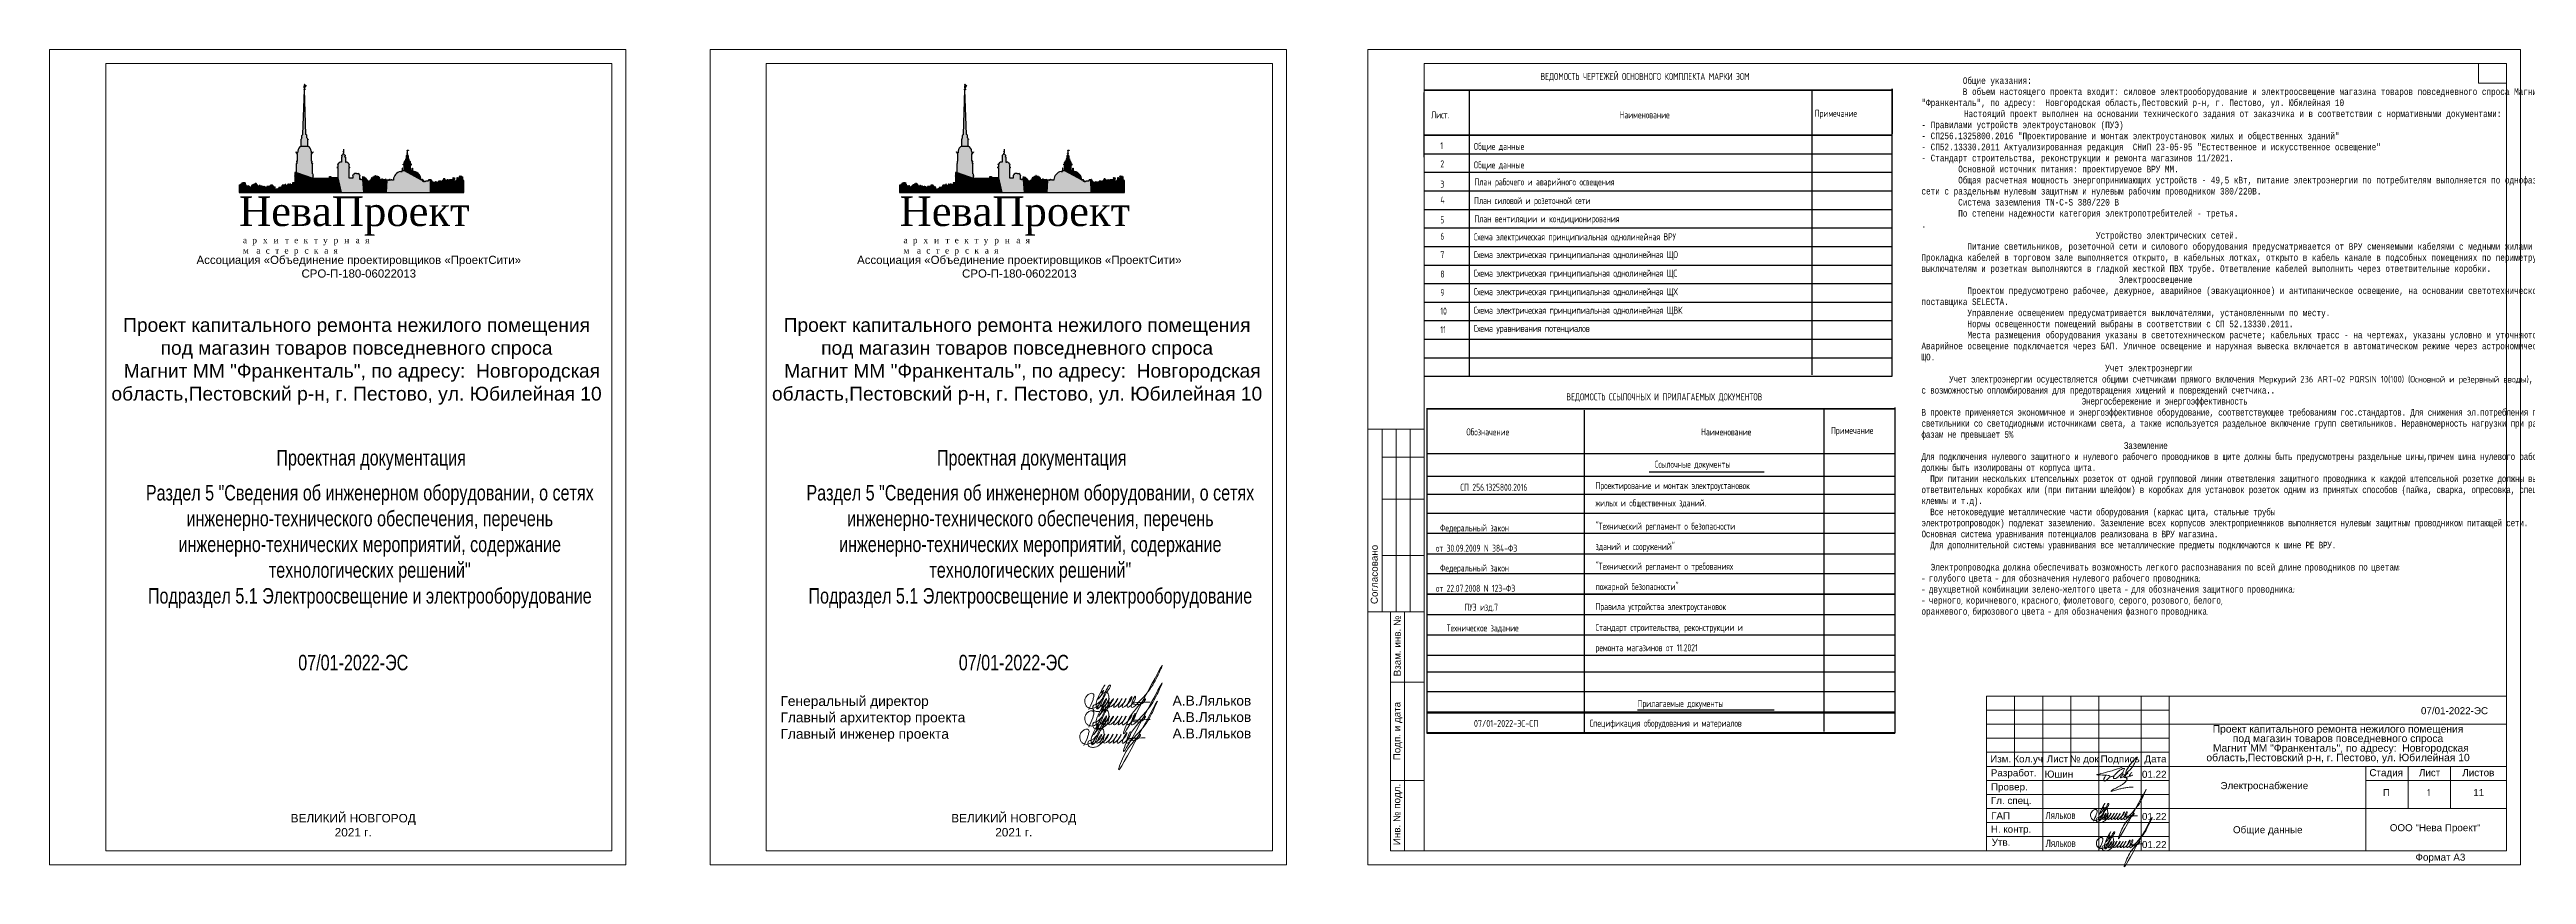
# Model space of a CAD drawing. Header units: metres. Extents: x -564 to -106, y -319 to -159.
# Drawn here: x -385.6 to -297.5, y -188.4 to -159.1 of the extents above; entities that cross this region are included whole.
import ezdxf
from ezdxf.enums import TextEntityAlignment as Align

# ---------------------------------------------------------------- set-up
doc = ezdxf.new("R2010")
doc.units = ezdxf.units.M
doc.header["$MEASUREMENT"] = 0
for name, color, linetype, lineweight in [('Level 1', 7, 'Continuous', 0), ('Level 50', 7, 'Continuous', 0), ('Level 63', 7, 'Continuous', 0), ('контур здания на ситуации', 1, 'Continuous', 30), ('Рамка', 7, 'Continuous', 0), ('Текст', 7, 'Continuous', 13)]:
    doc.layers.add(name, color=color, linetype=linetype, lineweight=lineweight)
doc.layers.add('ЭО-ЭМ', color=7, linetype='Continuous')
doc.styles.add('GOST 2.304', font='cs_gost2304.shx')
doc.styles.add('GOST-2.304_Type-B', font='')
doc.styles.get("Standard").update_dxf_attribs({"font": 'cs_gost2304.shx'})
doc.styles.add('Style-Arial', font='arial.ttf')
doc.styles.add('Times', font='CS_Gost2304.shx')
doc.styles.add('ЭОЭМ', font='monotxt.shx', dxfattribs={"width": 0.8})
doc.styles.get('GOST-2.304_Type-B').set_extended_font_data('GOST Common')

msp = doc.modelspace()

# ---------------------------------------------------------------- texts
at = {"color": 7, "linetype": 'Continuous', "lineweight": 13, "style": 'Style-Arial'}
msp.add_text('07/01-2022-ЭС', height=0.25, dxfattribs=at).set_placement((-300.014, -182.469), align=Align.TOP_CENTER)
msp.add_text('Юшин', height=0.25, dxfattribs=at).set_placement((-314.086, -184.848), align=Align.MIDDLE_CENTER)
at = {"color": 7, "lineweight": 13, "style": 'Style-Arial', "width": 0.8}
for p in [(-314.564, -186.192), (-314.556, -187.187)]:
    msp.add_text('Ляльков', height=0.25, dxfattribs=at).set_placement(p, align=Align.TOP_LEFT)
at = {"color": 7, "linetype": 'Continuous', "lineweight": 13, "style": 'Style-Arial'}
msp.add_text('Общие данные', height=0.25, dxfattribs=at).set_placement((-307.894, -186.952))
at = {"color": 250, "lineweight": 13, "true_color": 0x191919, "char_height": 0.29167, "width": 18.78152, "attachment_point": 5, "style": 'GOST 2.304'}
for insert in [(-374.559, -166.8), (-351.063, -166.8)]:
    msp.add_mtext('\\fArial|b0|i0|c204204|p39;Ассоциация «Объединение проектировщиков «ПроектСити»\\PСРО-П-180-06022013', dxfattribs=dict(at, insert=insert))
at = {"color": 7, "linetype": 'Continuous', "lineweight": 13, "attachment_point": 5}
for s, insert, char_height, width, style in [('{\\fArial|b0|i0|c204|p39;Проект капитального ремонта нежилого помещения\\Pпод магазин товаров повседневного спроса\\P  Магнит ММ "Франкенталь", по адресу:  Новгородская область,Пестовский р-н, г. Пестово, ул. Юбилейная 10}', (-374.639, -170.167), 0.48869, 17.80363, 'GOST 2.304'), ('{\\fArial|b0|i0|c204|p39;Проект капитального ремонта нежилого помещения\\Pпод магазин товаров повседневного спроса\\P  Магнит ММ "Франкенталь", по адресу:  Новгородская область,Пестовский р-н, г. Пестово, ул. Юбилейная 10}', (-351.143, -170.167), 0.48869, 17.80363, 'GOST-2.304_Type-B'), ('\\fArial Narrow|b0|i0|c204204|p39;\\H1x;\\W0.909091;Проектная документация', (-374.119, -173.679), 0.55, 15.89407, 'GOST 2.304'), ('\\fArial Narrow|b0|i0|c204204|p39;\\H1x;\\W0.909091;Проектная документация', (-350.624, -173.679), 0.55, 15.89407, 'GOST 2.304'), ('{\\fArial Narrow|b0|i0|c204|p39;\\W0.90909;Раздел 5 "Сведения об инженерном оборудовании, о сетях инженерно-технического обеспечения, перечень инженерно-технических мероприятий, содержание технологических решений"\\PПодраздел 5.1 Электроосвещение и электрооборудование\\fCS Standard|b0|i0|c0|p34;\\H0.70833x;\\W1;\\C256;\\P\\fArial Narrow|b0|i0|c204|p39;\\H1.4118x;\\W0.90909;\\C7;\\P }', (-374.168, -177.673), 0.55, 15.89407, 'GOST 2.304'), ('{\\fArial Narrow|b0|i0|c204|p39;\\W0.90909;Раздел 5 "Сведения об инженерном оборудовании, о сетях инженерно-технического обеспечения, перечень инженерно-технических мероприятий, содержание технологических решений"\\PПодраздел 5.1 Электроосвещение и электрооборудование\\fCS Standard|b0|i0|c0|p34;\\H0.70833x;\\W1;\\C256;\\P\\fArial Narrow|b0|i0|c204|p39;\\H1.4118x;\\W0.90909;\\C7;\\P }', (-350.672, -177.673), 0.55, 15.89407, 'GOST 2.304'), ('{\\fArial Narrow|b0|i0|c204|p39;\\W0.90909;07/01-2022-ЭС}', (-374.755, -180.885), 0.55, 15.89407, 'GOST 2.304'), ('{\\fArial Narrow|b0|i0|c204|p39;\\W0.90909;07/01-2022-ЭС}', (-351.26, -180.885), 0.55, 15.89407, 'GOST 2.304')]:
    msp.add_mtext(s, dxfattribs=dict(at, insert=insert, char_height=char_height, width=width, style=style))
at = {"color": 7, "linetype": 'Continuous', "lineweight": 13, "char_height": 0.35, "attachment_point": 1, "style": 'GOST 2.304'}
for s, insert in [('\\fArial|b0|i0|c204204|p39;Генеральный директор\\PГлавный архитектор проекта                     \\PГлавный инженер проекта                      ', (-359.561, -182.074)), ('\\fArial|b0|i0|c204204|p39;А.В.Ляльков\\PА.В.Ляльков\\PА.В.Ляльков', (-345.61, -182.061))]:
    msp.add_mtext(s, dxfattribs=dict(at, insert=insert))
at = {"color": 7, "linetype": 'Continuous', "lineweight": 13, "insert": (-304.156, -183.108), "char_height": 0.2625, "width": 12.02704, "attachment_point": 2, "line_spacing_factor": 0.776524, "style": 'Style-Arial'}
msp.add_mtext('Проект капитального ремонта нежилого помещения\\Pпод магазин товаров повседневного спроса\\P  Магнит ММ "Франкенталь", по адресу:  Новгородская область,Пестовский р-н, г. Пестово, ул. Юбилейная 10', dxfattribs=at)
at = {"color": 7, "linetype": 'Continuous', "lineweight": 30, "char_height": 0.25, "attachment_point": 1, "line_spacing_factor": 0.72, "style": 'GOST 2.304'}
for s, insert in [('{\\fArial|b0|i0|c204|p39;0\\fArial|b0|i0|c0|p39;1\\fArial|b0|i0|c204|p39;.2\\fArial|b0|i0|c0|p39;2}', (-311.131, -184.731)), ('{\\fArial|b0|i0|c204|p39;0\\fArial|b0|i0|c0|p39;1\\fArial|b0|i0|c204|p39;.2\\fArial|b0|i0|c0|p39;2}', (-311.131, -186.231)), ('{\\fArial|b0|i0|c204|p39;0\\fArial|b0|i0|c0|p39;1\\fArial|b0|i0|c204|p39;.\\fArial|b0|i0|c0|p39;22}', (-311.131, -187.231))]:
    msp.add_mtext(s, dxfattribs=dict(at, insert=insert))
at = {"color": 7, "linetype": 'Continuous', "lineweight": 0, "char_height": 0.25, "attachment_point": 5}
for s, insert, line_spacing_factor, style in [('Электроснабжение', (-306.778, -185.297), 0.776524, 'Style-Arial'), ('{\\fArial|b0|i0|c204|p39;П}', (-302.437, -185.506), 0.72, 'GOST 2.304'), ('1', (-300.932, -185.506), 0.72, 'GOST 2.304')]:
    msp.add_mtext(s, dxfattribs=dict(at, insert=insert, line_spacing_factor=line_spacing_factor, style=style))
at = {"color": 7, "linetype": 'Continuous', "lineweight": 0, "insert": (-299.152, -185.506), "char_height": 0.25, "width": 0.50455, "attachment_point": 5, "line_spacing_factor": 0.72, "style": 'GOST 2.304'}
msp.add_mtext('{\\fArial|b0|i0|c0|p39;11}', dxfattribs=at)
at = {"lineweight": 13, "char_height": 0.3, "width": 12.12042, "attachment_point": 5, "style": 'GOST 2.304'}
for insert in [(-374.757, -186.669), (-351.261, -186.669)]:
    msp.add_mtext('{\\fArial|b0|i0|c204|p39;ВЕЛИКИЙ НОВГОРОД\\P2021 г.}', dxfattribs=dict(at, insert=insert))
at = {"layer": 'Текст', "linetype": 'ByBlock', "lineweight": -3, "ltscale": 5, "insert": (-318.974, -160.06), "char_height": 0.236, "width": 20.64577, "attachment_point": 1, "style": 'ЭОЭМ'}
msp.add_mtext('\\A1;\\pxsm1,t6.4,78.8;{\\C0;         Общие указания:\\P\\ps*,tz;         В объем настоящего проекта входит: силовое электрооборудование и электроосвещение магазина товаров }повседневного спроса {\\A0;Магнит ММ "Франкенталь", по адресу:  Новгородская область,Пестовский р-н, г. Пестово, ул. Юбилейная 10\\A1;\\C0;        \\P^IНастоящий проект выполнен на основании технического задания от заказчика и в соответствии с нормативными документами:\\P\\psm1,t6.4,78.8;- Правилами устройств электроустановок (ПУЭ)\\P- СП256.1325800.2016 "Проектирование и монтаж электроустановок жилых и общественных зданий"\\P- СП52.13330.2011 Актуализированная редакция  СНиП 23-05-95 "Естественное и искусственное освещение"\\P- Стандарт строительства, реконструкции и ремонта магазинов 11/2021.\\P        Основной источник питания: проектируемое ВРУ ММ.\\P        Общая расчетная мощность энергопринимающих устройств - 49,5 кВт, питание электроэнергии по потребителям выполняется по однофазной/трехфазной сети с раздельным нулевым защитным и нулевым рабочим проводником 380/220В.\\P        Система заземления TN-C-S 380/220 В\\P        По степени надежности категория электропотребителей - третья.\\P\\ps*,tz;.\\P\\psm1,t6.4,78.8;                                      Устройство электрических сетей.\\P\\ptz;          Питание светильников, розеточной сети и силового оборудования предусматривается от ВРУ сменяемыми кабелями с медными жилами марки ППГнг(А)-HF. Прокладка кабелей в торговом зале выполняется открыто, в кабельных лотках, открыто в кабель канале в подсобных помещениях по периметру стен. Опуски к выключателям и розеткам выполняются в гладкой жесткой ПВХ трубе. Ответвление кабелей выполнить через ответвительные коробки. \\P                                           Электроосвещение\\P          Проектом предусмотрено рабочее, дежурное, аварийное (эвакуационное) и антипаническое освещение, на основании светотехнического инженеров поставщика SELECTA.\\P\\pt6.4,78.8;          Управление освещением предусматривается выключателями, установленными по месту. \\P          Нормы освещенности помещений выбраны в соответствии с СП 52.13330.2011.\\P          Места размещения оборудования указаны в светотехническом расчете; кабельных трасс - на чертежах, указаны условно и уточняются при монтаже. Аварийное освещение подключается через БАП. Уличное освещение и наружная вывеска включается в автоматическом режиме через астрономическое реле панели ЩО.\\P                                        Учет электроэнергии\\P\\pi4.1756,s*,tz;\\T0.95;Учет электроэнергии осуществляется общими счетчиками прямого включения \\Fcs_gost2304|c204;\\W1;\\T1;Меркурий 236 ART-02 PQRSIN 10(100) (Основной и резервный вводы)\\Fmonotxt|c204;\\W0.8;\\T0.95;, установленным в ВРУ с возможностью опломбирования для предотвращения хищений и повреждений счетчика..\\P\\pi24.143,sm1;Энергосбережение и энергоэффективность \\P\\pi0,t6.4,78.8;В проекте применяется экономичное и энергоэффективное оборудование, соответствующее требованиям гос.стандартов. Для снижения эл.потребления предусмотрены светильники со светодиодными источниками света, а также используется раздельное включение групп светильников. Неравномерность нагрузки при распределении ее по фазам не превышает 5%\\T1;\\P\\pi30.513,tz;\\T0.95;Заземление\\P\\pi0;Для подключения нулевого защитного и нулевого рабочего проводников в щите должны быть предусмотрены раздельные шины,причем шина нулевого рабочего проводника должны быть изолированы от корпуса щита.\\P  При питании нескольких штепсельных розеток от одной групповой линии ответвления защитного проводника к каждой штепсельной розетке должны выполняться в ответвительных коробках или (при питании шлейфом) в коробках для установок розеток одним из принятых способов (пайка, сварка, опресовка, специальные сжимы, клеммы и т.д).\\P  Все нетоковедущие металлические части оборудования (каркас щита, стальные трубы\\Pэлектротропроводок) подлежат заземлению. Заземление всех корпусов электроприемников выполняется нулевым защитным проводником питающей сети.\\PОсновная система уравнивания потенциалов реализована в ВРУ магазина.\\P\\pt6.4,78.8;  Для дополнительной системы уравнивания все металлические предметы подключаются к шине РЕ ВРУ.\\T1;\\P                                  \\P\\pi0.00237,t1.1027;  Электропроводка\\Fcs_gost2304|c238; \\Fmonotxt|c204;должна\\Fcs_gost2304|c238; \\Fmonotxt|c204;обеспечивать\\Fcs_gost2304|c238; \\Fmonotxt|c204;возможность\\Fcs_gost2304|c238; \\Fmonotxt|c204;легкого\\Fcs_gost2304|c238; \\Fmonotxt|c204;распознавания\\Fcs_gost2304|c238; \\Fmonotxt|c204;по\\Fcs_gost2304|c238; \\Fmonotxt|c204;всей\\Fcs_gost2304|c238; \\Fmonotxt|c204;длине\\Fcs_gost2304|c238; \\Fmonotxt|c204;проводников\\Fcs_gost2304|c238; \\Fmonotxt|c204;по\\Fcs_gost2304|c238; \\Fmonotxt|c204;цветам\\Fcs_gost2304|c238;:\\P\\pi0;-^I\\Fmonotxt|c204;голубого\\Fcs_gost2304|c238; \\Fmonotxt|c204;цвета\\Fcs_gost2304|c238; - \\Fmonotxt|c204;для\\Fcs_gost2304|c238; \\Fmonotxt|c204;обозначения\\Fcs_gost2304|c238; \\Fmonotxt|c204;нулевого\\Fcs_gost2304|c238; \\Fmonotxt|c204;рабочего\\Fcs_gost2304|c238; \\Fmonotxt|c204;проводника\\Fcs_gost2304|c238;;\\P-^I\\Fmonotxt|c204;двухцветной\\Fcs_gost2304|c238; \\Fmonotxt|c204;комбинации\\Fcs_gost2304|c238; \\Fmonotxt|c204;зелено\\Fcs_gost2304|c238;-\\Fmonotxt|c204;желтого\\Fcs_gost2304|c238; \\Fmonotxt|c204;цвета\\Fcs_gost2304|c238; - \\Fmonotxt|c204;для\\Fcs_gost2304|c238; \\Fmonotxt|c204;обозначения\\Fcs_gost2304|c238; \\Fmonotxt|c204;защитного\\Fcs_gost2304|c238; \\Fmonotxt|c204;проводника\\Fcs_gost2304|c238;;\\P-^I\\Fmonotxt|c204;черного\\Fcs_gost2304|c238;, \\Fmonotxt|c204;коричневого\\Fcs_gost2304|c238;, \\Fmonotxt|c204;красного\\Fcs_gost2304|c238;, \\Fmonotxt|c204;фиолетового\\Fcs_gost2304|c238;, \\Fmonotxt|c204;серого\\Fcs_gost2304|c238;, \\Fmonotxt|c204;розового\\Fcs_gost2304|c238;, \\Fmonotxt|c204;белого\\Fcs_gost2304|c238;, \\P\\pt6.4,78.8;\\Fmonotxt|c204;оранжевого\\Fcs_gost2304|c238;, \\Fmonotxt|c204;бирюзового\\Fcs_gost2304|c238; \\Fmonotxt|c204;цвета\\Fcs_gost2304|c238; - \\Fmonotxt|c204;для\\Fcs_gost2304|c238; \\Fmonotxt|c204;обозначения\\Fcs_gost2304|c238; \\Fmonotxt|c204;фазного\\Fcs_gost2304|c238; \\Fmonotxt|c204;проводника\\Fcs_gost2304|c238;.}', dxfattribs=at)
at = {"layer": 'ЭО-ЭМ', "lineweight": 25, "ltscale": 100, "transparency": 33554687, "style": 'Times', "width": 0.8}
for s, p in [('ВЕДОМОСТЬ ЧЕРТЕЖЕЙ ОСНОВНОГО КОМПЛЕКТА МАРКИ ЭОМ ', (-332.523, -160.156)), ('Примечание', (-322.77, -161.468)), ('Лист.', (-336.413, -161.522)), ('Наименование', (-329.713, -161.522)), ('1', (-336.086, -162.619)), ('Общие данные', (-334.894, -162.643)), ('2', (-336.086, -163.267)), ('3', (-336.086, -163.985)), ('Общие данные', (-334.894, -163.302)), ('План рабочего и аварийного освещения', (-334.874, -163.907)), ('4', (-336.086, -164.546)), ('План силовой и розеточной сети ', (-334.888, -164.573)), ('5', (-336.086, -165.258)), ('6', (-336.086, -165.841)), ('Схема электрическая принципиальная однолинейная ВРУ', (-334.899, -165.861)), ('План вентиляции и кондиционирования', (-334.877, -165.219)), ('7', (-336.086, -166.492)), ('8', (-336.086, -167.185)), ('10', (-336.086, -168.505)), ('9', (-336.086, -167.845)), ('11', (-336.086, -169.164)), ('ВЕДОМОСТЬ ССЫЛОЧНЫХ И ПРИЛАГАЕМЫХ ДОКУМЕНТОВ', (-331.603, -171.554)), ('Обозначение', (-335.16, -172.801)), ('Наименование', (-326.81, -172.801)), ('Примечание', (-322.191, -172.747)), ('Ссылочные документы', (-328.46, -173.951)), ('СП 256.1325800.2016', (-335.375, -174.771)), ('жилых и общественных зданий.', (-330.568, -175.329)), ('Проектирование и монтаж электроустановок', (-330.568, -174.71)), ('Федеральный закон ', (-336.099, -176.216)), ('"Технический регламент о безопасности ', (-330.568, -176.155)), ('от 30.09.2009 N 384-ФЗ', (-336.247, -176.939)), ('зданий и сооружений"', (-330.568, -176.878)), ('Федеральный закон ', (-336.099, -177.642)), ('"Технический регламент о требованиях ', (-330.568, -177.581)), ('от 22.07.2008 N 123-ФЗ', (-336.247, -178.365)), ('ПУЭ изд.7', (-335.228, -179.033)), ('пожарной безопасности"', (-330.568, -178.304)), ('Правила устройства электроустановок', (-330.568, -179.014)), ('Техническое задание', (-335.863, -179.775)), ('Стандарт строительства, реконструкции и ', (-330.568, -179.755)), ('ремонта магазинов от 11.2021 ', (-330.568, -180.478)), ('Прилагаемые документы', (-329.072, -182.462)), ('Спецификация оборудования и материалов', (-330.78, -183.163))]:
    msp.add_text(s, height=0.25, dxfattribs=at).set_placement(p)
at = {"layer": 'ЭО-ЭМ', "lineweight": 25, "ltscale": 100, "transparency": 33554687, "style": 'Times'}
msp.add_text('07/01-2022-ЭС-СП', height=0.25, dxfattribs=at).set_placement((-333.746, -182.921), align=Align.TOP_CENTER)
at = {"layer": 'ЭО-ЭМ', "lineweight": 25, "ltscale": 100, "transparency": 33554687, "char_height": 0.25, "width": 16.08796, "attachment_point": 1, "style": 'Times'}
for s, insert in [('{\\W0.9;\\T0.95;Схема электрическая принципиальная однолинейная ЩО}', (-334.908, -166.243)), ('{\\W0.9;\\T0.95;Схема электрическая принципиальная однолинейная ЩС}', (-334.908, -166.903)), ('{\\W0.9;\\T0.95;Схема электрическая принципиальная однолинейная ЩХ}', (-334.908, -167.562)), ('{\\W0.9;\\T0.95;Схема электрическая принципиальная однолинейная ЩВК}', (-334.908, -168.222)), ('{\\W0.9;\\T0.95;Схема уравнивания потенциалов}', (-334.908, -168.868))]:
    msp.add_mtext(s, dxfattribs=dict(at, insert=insert))

# ---------------------------------------------------------------- blocks, each defined once
blk = doc.blocks.new('A$C2C6E360E_1_1')
at = {"linetype": 'Continuous', "lineweight": 30, "ltscale": 0.1}
for points in [[(-10.563, -2.517), (-10.552, -2.517), (-10.552, -2.511), (-10.563, -2.511), (-10.563, -2.501, 0.245371), (-10.594, -2.449), (-10.594, -2.372), (-10.585, -2.372), (-10.585, -2.366), (-10.594, -2.366, 0.240353), (-10.626, -2.336), (-10.68, -0.748), (-10.735, -2.336, 0.240353), (-10.767, -2.366), (-10.775, -2.366), (-10.775, -2.372), (-10.767, -2.372), (-10.767, -2.449, 0.245371), (-10.797, -2.501), (-10.797, -2.511), (-10.809, -2.511), (-10.809, -2.517), (-10.797, -2.517), (-10.797, -2.746), (-10.563, -2.746)], [(-10.666, -0.673), (-10.687, -0.672), (-10.699, -0.664), (-10.699, -0.613), (-10.688, -0.601), (-10.688, -0.588), (-10.667, -0.587), (-10.667, -0.603), (-10.673, -0.603), (-10.673, -0.621), (-10.663, -0.62), (-10.623, -0.582), (-10.623, -0.605), (-10.656, -0.633), (-10.654, -0.654)], [(-10.675, -0.549, 1), (-10.685, -0.549, 1)], [(-10.431, -3.01), (-10.406, -3.01, 0.409034), (-10.401, -2.996), (-10.397, -2.983), (-10.372, -2.965, 0.850559), (-10.384, -2.957), (-10.407, -2.974), (-10.414, -2.99), (-10.438, -2.99), (-10.443, -2.923, 0.273634), (-10.563, -2.746), (-10.797, -2.746, 0.273634), (-10.917, -2.923), (-10.922, -2.99), (-10.947, -2.99), (-10.954, -2.974), (-10.978, -2.955, 0.71604), (-10.988, -2.965), (-10.964, -2.983), (-10.96, -2.996, 0.409034), (-10.955, -3.01), (-10.929, -3.01), (-10.929, -3.278), (-10.951, -3.278, 0.692678), (-10.953, -3.299), (-10.942, -3.299), (-10.942, -3.359), (-10.965, -3.359, 0.789101), (-10.97, -3.381), (-10.961, -3.381), (-10.961, -3.68), (-10.384, -3.881), (-10.384, -3.814), (-10.369, -3.814), (-10.369, -3.798), (-10.384, -3.798), (-10.384, -3.729), (-10.399, -3.729), (-10.399, -3.381), (-10.391, -3.381, 0.818526), (-10.396, -3.359), (-10.418, -3.359), (-10.418, -3.299), (-10.407, -3.299, 0.692678), (-10.41, -3.278), (-10.431, -3.278)], [(-8.613, -3.938), (-8.616, -3.938), (-8.619, -3.935), (-8.622, -3.928), (-8.628, -3.928), (-8.634, -3.925), (-8.639, -3.925), (-8.644, -3.927), (-8.646, -3.929), (-8.648, -3.938), (-8.653, -3.94), (-8.661, -3.941), (-8.669, -3.94), (-8.675, -3.939), (-8.677, -3.93), (-8.678, -3.927), (-8.681, -3.926), (-8.688, -3.926), (-8.691, -3.93), (-8.693, -3.933), (-8.695, -3.936), (-8.705, -3.933), (-8.704, -3.924), (-8.699, -3.921), (-8.693, -3.919), (-8.692, -3.915), (-8.695, -3.907), (-8.704, -3.905), (-8.709, -3.905), (-8.709, -3.794), (-8.704, -3.794), (-8.704, -3.79), (-8.696, -3.79, 0.987681), (-8.697, -3.782), (-8.718, -3.782, 0.380531), (-8.766, -3.716), (-8.829, -3.716), (-8.892, -3.716, 0.380531), (-8.94, -3.782), (-8.963, -3.782, 1.012473), (-8.961, -3.79), (-8.954, -3.79), (-8.954, -3.794), (-8.949, -3.794), (-8.949, -3.878), (-9.096, -3.878), (-9.096, -3.51, -0.473931), (-9.078, -3.509, 0.340172), (-9.062, -3.51, 0.608909), (-9.064, -3.502, -0.218924), (-9.075, -3.497, 0.241035), (-9.082, -3.486), (-9.096, -3.486), (-9.096, -3.4), (-9.076, -3.4, 0.746498), (-9.076, -3.393, -0.233077), (-9.096, -3.382, 0.244578), (-9.19, -3.314), (-9.223, -3.314), (-9.223, -3.135), (-9.24, -3.135), (-9.24, -3.11, 0.712425), (-9.236, -3.064, -0.19933), (-9.284, -3.015), (-9.287, -3.001, 0.757963), (-9.292, -2.985, 0.757963), (-9.296, -3.001), (-9.299, -3.015, -0.19933), (-9.347, -3.064, 0.712425), (-9.343, -3.11), (-9.343, -3.135), (-9.36, -3.135), (-9.36, -3.314), (-9.393, -3.314, 0.244578), (-9.487, -3.382, -0.233077), (-9.507, -3.393, 1.028208), (-9.505, -3.4), (-9.487, -3.4), (-9.487, -3.486), (-9.502, -3.486, 0.241035), (-9.509, -3.497, -0.218924), (-9.519, -3.502, 0.608909), (-9.521, -3.51, 0.340172), (-9.505, -3.509, -0.473931), (-9.487, -3.51), (-9.487, -3.878), (-9.369, -4.399), (-8.575, -4.399)], [(-9.3, -2.944, 1), (-9.283, -2.944, 1)], [(-6.905, -3.415), (-6.873, -3.415), (-6.873, -3.393), (-6.905, -3.393), (-6.905, -3.334, 0.235431), (-6.967, -3.248), (-6.967, -3.23), (-6.969, -3.23), (-6.985, -3.23), (-6.985, -3.108), (-6.974, -3.108), (-6.974, -3.105), (-6.97, -3.105), (-6.97, -3.099), (-6.985, -3.099), (-6.985, -3.094, 0.27975), (-7.011, -3.065, -0.184067), (-7.019, -3.045, 0.807627), (-7.021, -3.032, 0.807627), (-7.024, -3.045, -0.184067), (-7.032, -3.065, 0.27975), (-7.058, -3.094), (-7.058, -3.099), (-7.073, -3.099), (-7.073, -3.105), (-7.069, -3.105), (-7.069, -3.108), (-7.058, -3.108), (-7.058, -3.23), (-7.076, -3.23), (-7.076, -3.248, 0.235431), (-7.138, -3.334), (-7.138, -3.393), (-7.169, -3.393), (-7.169, -3.415), (-7.137, -3.415), (-7.137, -3.611), (-6.527, -3.94, 0.343417), (-6.779, -3.652), (-6.836, -3.652), (-6.836, -3.611), (-6.836, -3.531), (-6.847, -3.531), (-6.847, -3.611), (-6.905, -3.611)], [(-7.008, -3.001, 1), (-7.034, -3.001, 1)], [(-7.021, -2.902), (-7.021, -2.885), (-6.979, -2.885), (-6.979, -2.902)], [(-13.007, -4.399), (-13.007, -4.127), (-12.992, -4.131), (-12.987, -4.134), (-12.981, -4.136), (-12.976, -4.138), (-12.971, -4.138), (-12.962, -4.138), (-12.956, -4.135), (-12.952, -4.132), (-12.95, -4.127), (-12.95, -4.119), (-12.952, -4.113), (-12.952, -4.104), (-12.948, -4.101), (-12.944, -4.102), (-12.943, -4.106), (-12.941, -4.112), (-12.939, -4.113), (-12.935, -4.114), (-12.931, -4.112), (-12.928, -4.108), (-12.931, -4.102), (-12.935, -4.099), (-12.937, -4.094), (-12.934, -4.088), (-12.928, -4.085), (-12.924, -4.088), (-12.922, -4.09), (-12.919, -4.097), (-12.914, -4.097), (-12.912, -4.093), (-12.911, -4.089), (-12.912, -4.086), (-12.916, -4.084), (-12.92, -4.082), (-12.921, -4.078), (-12.918, -4.073), (-12.915, -4.07), (-12.912, -4.071), (-12.907, -4.072), (-12.906, -4.076), (-12.905, -4.079), (-12.904, -4.08), (-12.899, -4.081), (-12.895, -4.078), (-12.892, -4.073), (-12.894, -4.071), (-12.896, -4.067), (-12.899, -4.066), (-12.903, -4.061), (-12.902, -4.058), (-12.9, -4.055), (-12.893, -4.054), (-12.888, -4.056), (-12.879, -4.058), (-12.877, -4.065), (-12.876, -4.067), (-12.873, -4.069), (-12.862, -4.065), (-12.86, -4.063), (-12.859, -4.058), (-12.861, -4.054), (-12.868, -4.054), (-12.872, -4.048), (-12.87, -4.043), (-12.866, -4.038), (-12.861, -4.036), (-12.858, -4.039), (-12.823, -4.041), (-12.816, -4.039), (-12.814, -4.037), (-12.805, -4.04), (-12.804, -4.046), (-12.805, -4.048), (-12.81, -4.05), (-12.814, -4.051), (-12.817, -4.056), (-12.816, -4.064), (-12.814, -4.067), (-12.808, -4.067), (-12.802, -4.063), (-12.801, -4.058), (-12.799, -4.054), (-12.794, -4.052), (-12.79, -4.055), (-12.789, -4.06), (-12.79, -4.066), (-12.791, -4.068), (-12.791, -4.074), (-12.791, -4.084), (-12.791, -4.088), (-12.792, -4.09), (-12.8, -4.095), (-12.803, -4.1), (-12.802, -4.105), (-12.799, -4.11), (-12.791, -4.111), (-12.788, -4.108), (-12.786, -4.104), (-12.782, -4.101), (-12.776, -4.102), (-12.773, -4.103), (-12.771, -4.106), (-12.771, -4.11), (-12.773, -4.117), (-12.774, -4.122), (-12.779, -4.129), (-12.785, -4.133), (-12.786, -4.141), (-12.783, -4.145), (-12.779, -4.147), (-12.772, -4.144), (-12.77, -4.139), (-12.764, -4.135), (-12.759, -4.137), (-12.755, -4.141), (-12.754, -4.151), (-12.754, -4.153), (-12.723, -4.154), (-12.706, -4.399)], [(-12.706, -4.399), (-12.723, -4.154), (-12.674, -4.154), (-12.668, -4.151), (-12.665, -4.151), (-12.659, -4.153), (-12.657, -4.157), (-12.658, -4.162), (-12.662, -4.164), (-12.668, -4.167), (-12.67, -4.171), (-12.67, -4.175), (-12.667, -4.18), (-12.664, -4.181), (-12.659, -4.178), (-12.656, -4.175), (-12.654, -4.17), (-12.652, -4.166), (-12.648, -4.166), (-12.644, -4.168), (-12.643, -4.169), (-12.641, -4.173), (-12.642, -4.183), (-12.642, -4.203), (-12.588, -4.203), (-12.588, -4.203), (-12.586, -4.203), (-12.584, -4.202), (-12.582, -4.2), (-12.58, -4.197), (-12.577, -4.193), (-12.579, -4.191), (-12.58, -4.189), (-12.579, -4.18), (-12.579, -4.177), (-12.58, -4.174), (-12.58, -4.17), (-12.579, -4.168), (-12.576, -4.166), (-12.573, -4.167), (-12.57, -4.169), (-12.569, -4.173), (-12.568, -4.177), (-12.564, -4.178), (-12.56, -4.178), (-12.557, -4.173), (-12.556, -4.171), (-12.556, -4.164), (-12.558, -4.163), (-12.561, -4.162), (-12.563, -4.159), (-12.56, -4.155), (-12.558, -4.154), (-12.554, -4.154), (-12.55, -4.158), (-12.548, -4.16), (-12.543, -4.16), (-12.542, -4.158), (-12.54, -4.151), (-12.541, -4.148), (-12.544, -4.147), (-12.547, -4.145), (-12.549, -4.141), (-12.547, -4.138), (-12.545, -4.136), (-12.54, -4.136), (-12.534, -4.138), (-12.526, -4.139), (-12.521, -4.138), (-12.52, -4.134), (-12.521, -4.128), (-12.519, -4.123), (-12.514, -4.118), (-12.51, -4.119), (-12.503, -4.121), (-12.498, -4.121), (-12.491, -4.124), (-12.486, -4.13), (-12.482, -4.132), (-12.476, -4.131), (-12.474, -4.126), (-12.473, -4.121), (-12.475, -4.118), (-12.479, -4.116), (-12.484, -4.113), (-12.484, -4.107), (-12.483, -4.103), (-12.479, -4.101), (-12.471, -4.105), (-12.451, -4.105), (-12.446, -4.106), (-12.444, -4.108), (-12.443, -4.112), (-12.438, -4.117), (-12.432, -4.118), (-12.426, -4.116), (-12.423, -4.112), (-12.423, -4.108), (-12.424, -4.101), (-12.426, -4.098), (-12.429, -4.097), (-12.433, -4.095), (-12.435, -4.09), (-12.434, -4.084), (-12.434, -4.081), (-12.437, -4.077), (-12.436, -4.074), (-12.435, -4.071), (-12.434, -4.07), (-12.426, -4.07), (-12.422, -4.071), (-12.416, -4.072), (-12.407, -4.072), (-12.404, -4.072), (-12.402, -4.073), (-12.4, -4.077), (-12.4, -4.082), (-12.4, -4.084), (-12.4, -4.086), (-12.398, -4.088), (-12.396, -4.089), (-12.391, -4.088), (-12.387, -4.089), (-12.384, -4.092), (-12.383, -4.094), (-12.383, -4.098), (-12.379, -4.102), (-12.374, -4.101), (-12.372, -4.103), (-12.37, -4.104), (-12.37, -4.106), (-12.371, -4.109), (-12.372, -4.11), (-12.372, -4.118), (-12.372, -4.121), (-12.372, -4.125), (-12.371, -4.13), (-12.37, -4.133), (-12.367, -4.134), (-12.364, -4.134), (-12.361, -4.134), (-12.355, -4.134), (-12.353, -4.135), (-12.352, -4.137), (-12.35, -4.14), (-12.35, -4.144), (-12.348, -4.146), (-12.341, -4.146), (-12.337, -4.148), (-12.335, -4.152), (-12.338, -4.154), (-12.343, -4.154), (-12.347, -4.154), (-12.352, -4.156), (-12.354, -4.16), (-12.356, -4.166), (-12.356, -4.17), (-12.355, -4.175), (-12.351, -4.179), (-12.345, -4.181), (-12.338, -4.182), (-12.325, -4.399)], [(-12.325, -4.399), (-12.338, -4.182), (-12.326, -4.18), (-12.323, -4.178), (-12.322, -4.175), (-12.32, -4.172), (-12.318, -4.17), (-12.315, -4.168), (-12.31, -4.169), (-12.305, -4.171), (-12.301, -4.173), (-12.3, -4.177), (-12.296, -4.179), (-12.29, -4.18), (-12.285, -4.18), (-12.279, -4.175), (-12.279, -4.172), (-12.28, -4.17), (-12.286, -4.167), (-12.29, -4.164), (-12.291, -4.16), (-12.292, -4.158), (-12.291, -4.156), (-12.286, -4.152), (-12.281, -4.151), (-12.277, -4.152), (-12.273, -4.152), (-12.267, -4.151), (-12.263, -4.15), (-12.26, -4.151), (-12.257, -4.152), (-12.254, -4.155), (-12.253, -4.159), (-12.257, -4.164), (-12.26, -4.166), (-12.262, -4.171), (-12.262, -4.175), (-12.26, -4.177), (-12.256, -4.18), (-12.251, -4.181), (-12.248, -4.179), (-12.248, -4.176), (-12.244, -4.171), (-12.213, -4.17), (-12.208, -4.17), (-12.206, -4.168), (-12.203, -4.166), (-12.198, -4.165), (-12.194, -4.166), (-12.191, -4.167), (-12.19, -4.169), (-12.189, -4.173), (-12.19, -4.177), (-12.193, -4.179), (-12.195, -4.18), (-12.197, -4.181), (-12.201, -4.181), (-12.204, -4.184), (-12.204, -4.187), (-12.204, -4.191), (-12.202, -4.193), (-12.197, -4.194), (-12.192, -4.194), (-12.189, -4.19), (-12.188, -4.187), (-12.187, -4.185), (-12.183, -4.184), (-12.178, -4.185), (-12.175, -4.186), (-12.174, -4.189), (-12.173, -4.192), (-12.173, -4.195), (-12.172, -4.197), (-12.159, -4.198), (-12.15, -4.198), (-12.141, -4.198), (-12.135, -4.196), (-12.131, -4.192), (-12.13, -4.188), (-12.128, -4.184), (-12.127, -4.182), (-12.122, -4.182), (-12.116, -4.183), (-12.114, -4.185), (-12.112, -4.188), (-12.111, -4.191), (-12.116, -4.196), (-12.119, -4.198), (-12.122, -4.201), (-12.123, -4.205), (-12.123, -4.209), (-12.121, -4.21), (-12.113, -4.212), (-12.108, -4.209), (-12.103, -4.205), (-12.099, -4.201), (-12.095, -4.198), (-12.09, -4.197), (-12.084, -4.196), (-12.079, -4.198), (-12.077, -4.2), (-12.076, -4.204), (-12.077, -4.208), (-12.078, -4.212), (-12.08, -4.213), (-12.085, -4.214), (-12.088, -4.215), (-12.09, -4.217), (-12.09, -4.221), (-12.089, -4.225), (-12.087, -4.227), (-12.08, -4.228), (-12.074, -4.227), (-12.072, -4.226), (-12.071, -4.219), (-12.067, -4.218), (-12.063, -4.217), (-12.056, -4.217), (-12.051, -4.217), (-12.048, -4.218), (-12.044, -4.219), (-12.042, -4.222), (-12.041, -4.226), (-12.04, -4.23), (-12.036, -4.232), (-12.032, -4.231), (-12.026, -4.399)], [(-12.026, -4.399), (-12.032, -4.231), (-12.028, -4.231), (-12.025, -4.228), (-12.023, -4.226), (-12.022, -4.224), (-12.023, -4.216), (-12.024, -4.215), (-12.032, -4.211), (-12.035, -4.207), (-12.035, -4.204), (-12.034, -4.202), (-12.03, -4.2), (-12.024, -4.199), (-12.022, -4.202), (-12.021, -4.206), (-12.019, -4.209), (-12.017, -4.211), (-12.013, -4.211), (-12.006, -4.21), (-12.004, -4.205), (-12.004, -4.203), (-12.006, -4.199), (-12.009, -4.198), (-12.013, -4.195), (-12.014, -4.191), (-12.015, -4.187), (-12.013, -4.184), (-12.008, -4.182), (-12.004, -4.183), (-12.001, -4.184), (-11.995, -4.186), (-11.935, -4.185), (-11.929, -4.185), (-11.927, -4.187), (-11.928, -4.19), (-11.927, -4.194), (-11.921, -4.196), (-11.912, -4.196), (-11.909, -4.193), (-11.906, -4.189), (-11.907, -4.183), (-11.908, -4.181), (-11.917, -4.177), (-11.919, -4.174), (-11.919, -4.17), (-11.916, -4.169), (-11.91, -4.169), (-11.903, -4.17), (-11.894, -4.168), (-11.888, -4.166), (-11.885, -4.161), (-11.884, -4.157), (-11.885, -4.151), (-11.886, -4.147), (-11.889, -4.144), (-11.89, -4.139), (-11.888, -4.134), (-11.882, -4.132), (-11.875, -4.135), (-11.865, -4.139), (-11.858, -4.139), (-11.846, -4.139), (-11.837, -4.138), (-11.833, -4.138), (-11.83, -4.135), (-11.823, -4.135), (-11.821, -4.137), (-11.82, -4.142), (-11.822, -4.148), (-11.824, -4.149), (-11.826, -4.149), (-11.829, -4.15), (-11.832, -4.152), (-11.832, -4.156), (-11.828, -4.16), (-11.826, -4.162), (-11.819, -4.161), (-11.817, -4.158), (-11.817, -4.154), (-11.815, -4.15), (-11.81, -4.15), (-11.806, -4.151), (-11.803, -4.155), (-11.801, -4.159), (-11.803, -4.163), (-11.809, -4.164), (-11.813, -4.165), (-11.815, -4.168), (-11.815, -4.171), (-11.813, -4.175), (-11.811, -4.176), (-11.807, -4.178), (-11.804, -4.177), (-11.8, -4.174), (-11.8, -4.171), (-11.798, -4.168), (-11.793, -4.164), (-11.789, -4.165), (-11.785, -4.167), (-11.787, -4.176), (-11.79, -4.179), (-11.797, -4.182), (-11.799, -4.186), (-11.799, -4.19), (-11.794, -4.194), (-11.788, -4.193), (-11.786, -4.189), (-11.784, -4.184), (-11.782, -4.183), (-11.775, -4.184), (-11.772, -4.186), (-11.77, -4.195), (-11.77, -4.199), (-11.769, -4.201), (-11.763, -4.203), (-11.753, -4.203), (-11.743, -4.203), (-11.737, -4.201), (-11.732, -4.199), (-11.729, -4.199), (-11.724, -4.202), (-11.722, -4.203), (-11.721, -4.208), (-11.72, -4.213), (-11.722, -4.219), (-11.725, -4.221), (-11.73, -4.225), (-11.737, -4.23), (-11.737, -4.281), (-11.687, -4.281), (-11.686, -4.399)], [(-11.686, -4.399), (-11.687, -4.281), (-11.638, -4.281), (-11.637, -4.286), (-11.635, -4.289), (-11.629, -4.291), (-11.622, -4.29), (-11.617, -4.283), (-11.617, -4.28), (-11.619, -4.278), (-11.621, -4.278), (-11.626, -4.277), (-11.629, -4.275), (-11.632, -4.271), (-11.629, -4.265), (-11.626, -4.261), (-11.621, -4.262), (-11.616, -4.267), (-11.616, -4.272), (-11.611, -4.275), (-11.606, -4.275), (-11.602, -4.273), (-11.604, -4.27), (-11.602, -4.265), (-11.604, -4.262), (-11.609, -4.261), (-11.612, -4.259), (-11.613, -4.256), (-11.612, -4.251), (-11.608, -4.247), (-11.605, -4.247), (-11.6, -4.246), (-11.595, -4.244), (-11.591, -4.242), (-11.59, -4.237), (-11.591, -4.233), (-11.594, -4.23), (-11.595, -4.225), (-11.595, -4.22), (-11.594, -4.216), (-11.589, -4.214), (-11.583, -4.215), (-11.574, -4.217), (-11.566, -4.217), (-11.561, -4.215), (-11.542, -4.216), (-11.533, -4.219), (-11.524, -4.218), (-11.517, -4.209), (-11.515, -4.201), (-11.509, -4.201), (-11.504, -4.201), (-11.496, -4.203), (-11.493, -4.208), (-11.489, -4.211), (-11.474, -4.208), (-11.473, -4.205), (-11.471, -4.199), (-11.474, -4.193), (-11.477, -4.191), (-11.482, -4.187), (-11.485, -4.182), (-11.484, -4.177), (-11.482, -4.171), (-11.484, -4.159), (-11.483, -4.155), (-11.48, -4.152), (-11.474, -4.153), (-11.472, -4.158), (-11.469, -4.161), (-11.463, -4.163), (-11.46, -4.162), (-11.457, -4.157), (-11.457, -4.153), (-11.46, -4.149), (-11.462, -4.148), (-11.466, -4.145), (-11.467, -4.141), (-11.467, -4.137), (-11.463, -4.134), (-11.459, -4.134), (-11.456, -4.136), (-11.448, -4.138), (-11.397, -4.138), (-11.389, -4.139), (-11.382, -4.138), (-11.377, -4.135), (-11.375, -4.132), (-11.374, -4.127), (-11.373, -4.123), (-11.372, -4.122), (-11.37, -4.118), (-11.366, -4.117), (-11.363, -4.116), (-11.358, -4.114), (-11.359, -4.108), (-11.356, -4.103), (-11.354, -4.102), (-11.35, -4.104), (-11.348, -4.108), (-11.35, -4.112), (-11.351, -4.113), (-11.351, -4.115), (-11.348, -4.117), (-11.347, -4.117), (-11.341, -4.116), (-11.337, -4.118), (-11.335, -4.121), (-11.336, -4.127), (-11.339, -4.133), (-11.341, -4.139), (-11.34, -4.144), (-11.339, -4.148), (-11.333, -4.152), (-11.327, -4.153), (-11.319, -4.155), (-11.316, -4.154), (-11.326, -4.399)], [(-11.326, -4.399), (-11.316, -4.154), (-11.314, -4.154), (-11.305, -4.154), (-11.301, -4.156), (-11.299, -4.159), (-11.298, -4.163), (-11.296, -4.163), (-11.292, -4.164), (-11.286, -4.164), (-11.281, -4.161), (-11.277, -4.151), (-11.279, -4.15), (-11.283, -4.146), (-11.284, -4.146), (-11.29, -4.146), (-11.291, -4.141), (-11.291, -4.138), (-11.288, -4.134), (-11.282, -4.134), (-11.28, -4.137), (-11.278, -4.141), (-11.278, -4.143), (-11.277, -4.146), (-11.275, -4.147), (-11.272, -4.148), (-11.269, -4.147), (-11.265, -4.146), (-11.261, -4.141), (-11.261, -4.136), (-11.261, -4.134), (-11.262, -4.13), (-11.264, -4.128), (-11.267, -4.126), (-11.269, -4.125), (-11.272, -4.123), (-11.273, -4.119), (-11.276, -4.114), (-11.275, -4.109), (-11.275, -4.106), (-11.272, -4.103), (-11.267, -4.102), (-11.262, -4.104), (-11.258, -4.105), (-11.256, -4.105), (-11.254, -4.105), (-11.25, -4.104), (-11.246, -4.102), (-11.243, -4.104), (-11.239, -4.106), (-11.239, -4.11), (-11.238, -4.116), (-11.232, -4.119), (-11.225, -4.12), (-11.22, -4.119), (-11.216, -4.119), (-11.214, -4.118), (-11.212, -4.116), (-11.213, -4.109), (-11.212, -4.105), (-11.208, -4.102), (-11.203, -4.1), (-11.195, -4.104), (-11.188, -4.104), (-11.181, -4.104), (-11.176, -4.104), (-11.173, -4.103), (-11.167, -4.1), (-11.163, -4.1), (-11.161, -4.102), (-11.16, -4.105), (-11.16, -4.11), (-11.164, -4.114), (-11.167, -4.114), (-11.168, -4.116), (-11.171, -4.119), (-11.172, -4.122), (-11.172, -4.126), (-11.169, -4.132), (-11.166, -4.133), (-11.162, -4.132), (-11.156, -4.132), (-11.153, -4.128), (-11.152, -4.127), (-11.149, -4.124), (-11.146, -4.123), (-11.143, -4.122), (-11.139, -4.121), (-11.135, -4.122), (-11.131, -4.122), (-11.125, -4.122), (-11.122, -4.121), (-11.12, -4.121), (-11.118, -4.12), (-11.117, -4.118), (-11.115, -4.114), (-11.113, -4.111), (-11.111, -4.108), (-11.109, -4.105), (-11.103, -4.105), (-11.103, -4.056), (-11.02, -4.056), (-11.02, -3.814), (-11.035, -3.814), (-11.035, -3.798), (-11.02, -3.798), (-11.02, -3.68), (-10.961, -3.68), (-10.384, -3.881), (-10.374, -4.399)], [(-10.374, -4.399), (-10.384, -3.881), (-9.794, -3.881), (-9.794, -3.828), (-9.741, -3.828), (-9.741, -3.879), (-9.487, -3.878), (-9.369, -4.399)], [(-7.745, -3.958), (-7.748, -3.958), (-7.759, -3.959), (-7.765, -3.958), (-7.77, -3.957), (-7.77, -3.954), (-7.77, -3.949), (-7.77, -3.945), (-7.77, -3.942), (-7.774, -3.94), (-7.776, -3.939), (-7.779, -3.937), (-7.781, -3.936), (-7.784, -3.935), (-7.785, -3.934), (-7.784, -3.93), (-7.785, -3.928), (-7.79, -3.925), (-7.794, -3.926), (-7.796, -3.93), (-7.797, -3.937), (-7.799, -3.941), (-7.803, -3.942), (-7.811, -3.943), (-7.85, -3.943), (-7.862, -3.943), (-7.863, -3.946), (-7.866, -3.946), (-7.872, -3.946), (-7.88, -3.942), (-7.882, -3.94), (-7.883, -3.936), (-7.884, -3.934), (-7.885, -3.929), (-7.886, -3.927), (-7.891, -3.926), (-7.896, -3.925), (-7.901, -3.926), (-7.902, -3.928), (-7.911, -3.929), (-7.915, -3.929), (-7.922, -3.928), (-7.927, -3.925), (-7.933, -3.925), (-7.938, -3.927), (-7.938, -3.93), (-7.938, -3.934), (-7.937, -3.937), (-7.934, -3.94), (-7.932, -3.941), (-7.929, -3.943), (-7.927, -3.947), (-7.928, -3.953), (-7.929, -3.955), (-7.934, -3.955), (-7.939, -3.956), (-7.941, -3.955), (-7.943, -3.952), (-7.944, -3.948), (-7.944, -3.944), (-7.947, -3.943), (-7.951, -3.942), (-7.956, -3.942), (-7.961, -3.942), (-7.968, -3.943), (-7.971, -3.946), (-7.973, -3.951), (-7.974, -3.953), (-7.978, -3.954), (-7.984, -3.955), (-7.987, -3.953), (-7.988, -3.949), (-7.989, -3.946), (-7.988, -3.942), (-7.986, -3.94), (-7.985, -3.938), (-7.982, -3.936), (-7.982, -3.932), (-7.984, -3.928), (-7.987, -3.925), (-7.993, -3.924), (-7.998, -3.927), (-7.998, -3.933), (-7.998, -3.935), (-8.001, -3.938), (-8.004, -3.938), (-8.011, -3.937), (-8.014, -3.934), (-8.015, -3.93), (-8.014, -3.927), (-8.013, -3.926), (-8.013, -3.924), (-8.009, -3.921), (-8.007, -3.92), (-8.003, -3.92), (-8.001, -3.916), (-7.999, -3.913), (-8, -3.909), (-8, -3.903), (-8, -3.898), (-8.001, -3.895), (-7.999, -3.889), (-7.998, -3.884), (-7.998, -3.88), (-8.002, -3.878), (-8.007, -3.877), (-8.011, -3.88), (-8.013, -3.884), (-8.014, -3.887), (-8.019, -3.888), (-8.024, -3.888), (-8.028, -3.886), (-8.028, -3.883), (-8.029, -3.879), (-8.027, -3.877), (-8.025, -3.873), (-8.023, -3.874), (-8.021, -3.875), (-8.018, -3.874), (-8.015, -3.871), (-8.014, -3.869), (-8.014, -3.866), (-8.017, -3.86), (-8.021, -3.86), (-8.024, -3.861), (-8.027, -3.861), (-8.027, -3.864), (-8.029, -3.868), (-8.028, -3.87), (-8.03, -3.872), (-8.032, -3.874), (-8.034, -3.874), (-8.037, -3.873), (-8.04, -3.87), (-8.042, -3.868), (-8.042, -3.866), (-8.04, -3.862), (-8.039, -3.86), (-8.037, -3.858), (-8.033, -3.858), (-8.031, -3.855), (-8.03, -3.853), (-8.03, -3.85), (-8.033, -3.845), (-8.036, -3.844), (-8.042, -3.844), (-8.045, -3.846), (-8.048, -3.848), (-8.052, -3.848), (-8.056, -3.85), (-8.057, -3.853), (-8.058, -3.856), (-8.061, -3.856), (-8.068, -3.857), (-8.074, -3.855), (-8.075, -3.852), (-8.076, -3.85), (-8.077, -3.847), (-8.077, -3.845), (-8.075, -3.844), (-8.073, -3.844), (-8.071, -3.844), (-8.069, -3.843), (-8.066, -3.841), (-8.064, -3.838), (-8.063, -3.836), (-8.064, -3.832), (-8.067, -3.829), (-8.07, -3.828), (-8.073, -3.828), (-8.077, -3.829), (-8.082, -3.831), (-8.085, -3.83), (-8.088, -3.829), (-8.091, -3.828), (-8.096, -3.828), (-8.1, -3.829), (-8.104, -3.829), (-8.111, -3.83), (-8.118, -3.828), (-8.121, -3.827), (-8.124, -3.828), (-8.126, -3.826), (-8.126, -3.822), (-8.126, -3.819), (-8.128, -3.816), (-8.13, -3.813), (-8.132, -3.813), (-8.133, -3.813), (-8.137, -3.814), (-8.141, -3.818), (-8.148, -3.81, 6.607957), (-8.153, -3.813), (-8.151, -3.827), (-8.153, -3.828), (-8.154, -3.831), (-8.154, -3.833), (-8.155, -3.837), (-8.159, -3.84), (-8.165, -3.84), (-8.167, -3.84), (-8.168, -3.838), (-8.17, -3.835), (-8.174, -3.832), (-8.177, -3.832), (-8.186, -3.831), (-8.19, -3.831), (-8.196, -3.829), (-8.198, -3.828), (-8.202, -3.827), (-8.208, -3.827), (-8.213, -3.831), (-8.215, -3.835), (-8.214, -3.839), (-8.214, -3.843), (-8.218, -3.845), (-8.222, -3.848), (-8.228, -3.848), (-8.232, -3.846), (-8.236, -3.845), (-8.24, -3.846), (-8.243, -3.848), (-8.243, -3.852), (-8.241, -3.854), (-8.233, -3.86), (-8.232, -3.862), (-8.232, -3.866), (-8.234, -3.87), (-8.235, -3.872), (-8.237, -3.872), (-8.241, -3.874), (-8.243, -3.873), (-8.244, -3.872), (-8.247, -3.871), (-8.249, -3.867), (-8.249, -3.865), (-8.25, -3.862), (-8.253, -3.861), (-8.256, -3.861), (-8.258, -3.863), (-8.261, -3.866), (-8.261, -3.869), (-8.261, -3.873), (-8.26, -3.875), (-8.263, -3.878), (-8.264, -3.88), (-8.269, -3.881), (-8.274, -3.881), (-8.279, -3.879), (-8.283, -3.878), (-8.286, -3.878), (-8.289, -3.878), (-8.291, -3.88), (-8.292, -3.882), (-8.293, -3.885), (-8.292, -3.886), (-8.289, -3.892), (-8.286, -3.893), (-8.282, -3.895), (-8.281, -3.897), (-8.282, -3.9), (-8.283, -3.902), (-8.285, -3.905), (-8.287, -3.905), (-8.29, -3.905), (-8.291, -3.904), (-8.293, -3.902), (-8.292, -3.899), (-8.293, -3.895), (-8.295, -3.892), (-8.3, -3.892), (-8.304, -3.893), (-8.307, -3.896), (-8.308, -3.9), (-8.307, -3.904), (-8.305, -3.906), (-8.305, -3.908), (-8.306, -3.914), (-8.306, -3.919), (-8.306, -3.948), (-8.308, -3.955), (-8.31, -3.958), (-8.315, -3.96), (-8.32, -3.961), (-8.322, -3.961), (-8.324, -3.96), (-8.33, -3.958), (-8.332, -3.957), (-8.335, -3.956), (-8.336, -3.957), (-8.34, -3.958), (-8.342, -3.961), (-8.344, -3.963), (-8.343, -3.966), (-8.344, -3.971), (-8.345, -3.973), (-8.348, -3.973), (-8.351, -3.973), (-8.353, -3.975), (-8.355, -3.978), (-8.356, -3.98), (-8.358, -3.982), (-8.358, -3.985), (-8.358, -3.987), (-8.358, -3.989), (-8.36, -3.99), (-8.361, -3.991), (-8.364, -3.991), (-8.366, -3.992), (-8.369, -3.991), (-8.374, -3.991), (-8.376, -3.991), (-8.38, -3.992), (-8.382, -3.994), (-8.383, -3.998), (-8.384, -3.999), (-8.39, -4.001), (-8.393, -4), (-8.396, -3.997), (-8.399, -3.993), (-8.403, -3.992), (-8.406, -3.993), (-8.412, -3.993), (-8.417, -3.993), (-8.421, -3.993), (-8.426, -3.994), (-8.428, -3.994), (-8.43, -3.997), (-8.431, -3.999), (-8.434, -4.001), (-8.439, -4.001), (-8.443, -3.999), (-8.445, -3.998), (-8.446, -3.995), (-8.446, -3.991), (-8.446, -3.988), (-8.443, -3.985), (-8.441, -3.983), (-8.438, -3.981), (-8.436, -3.978), (-8.433, -3.972), (-8.433, -3.969), (-8.434, -3.965), (-8.435, -3.962), (-8.436, -3.96), (-8.438, -3.959), (-8.442, -3.959), (-8.446, -3.959), (-8.449, -3.96), (-8.451, -3.963), (-8.451, -3.967), (-8.453, -3.969), (-8.457, -3.97), (-8.462, -3.969), (-8.464, -3.966), (-8.463, -3.962), (-8.463, -3.959), (-8.462, -3.956), (-8.461, -3.955), (-8.459, -3.955), (-8.457, -3.955), (-8.455, -3.955), (-8.453, -3.953), (-8.452, -3.951), (-8.45, -3.949), (-8.451, -3.945), (-8.452, -3.942), (-8.454, -3.941), (-8.457, -3.941), (-8.463, -3.941), (-8.464, -3.943), (-8.465, -3.945), (-8.466, -3.948), (-8.466, -3.951), (-8.466, -3.953), (-8.469, -3.954), (-8.472, -3.954), (-8.476, -3.954), (-8.479, -3.95), (-8.479, -3.947), (-8.478, -3.944), (-8.477, -3.941), (-8.474, -3.939), (-8.469, -3.934), (-8.469, -3.933), (-8.469, -3.931), (-8.469, -3.928), (-8.47, -3.927), (-8.47, -3.924), (-8.469, -3.922), (-8.468, -3.919), (-8.469, -3.915), (-8.472, -3.912), (-8.474, -3.911), (-8.477, -3.911), (-8.48, -3.912), (-8.482, -3.913), (-8.484, -3.916), (-8.484, -3.917), (-8.485, -3.918), (-8.488, -3.921), (-8.491, -3.921), (-8.494, -3.92), (-8.496, -3.919), (-8.497, -3.918), (-8.497, -3.916), (-8.497, -3.914), (-8.497, -3.912), (-8.497, -3.911), (-8.495, -3.908), (-8.493, -3.907), (-8.489, -3.905), (-8.487, -3.904), (-8.484, -3.904), (-8.479, -3.9), (-8.48, -3.898), (-8.481, -3.895), (-8.485, -3.893), (-8.489, -3.892), (-8.493, -3.892), (-8.499, -3.894), (-8.502, -3.895), (-8.508, -3.896), (-8.51, -3.897), (-8.511, -3.901), (-8.512, -3.903), (-8.514, -3.905), (-8.516, -3.905), (-8.518, -3.906), (-8.523, -3.906), (-8.525, -3.905), (-8.527, -3.903), (-8.528, -3.9), (-8.527, -3.897), (-8.525, -3.894), (-8.523, -3.893), (-8.52, -3.892), (-8.517, -3.893), (-8.514, -3.89), (-8.513, -3.887), (-8.513, -3.884), (-8.513, -3.882), (-8.515, -3.878), (-8.517, -3.876), (-8.519, -3.875), (-8.525, -3.874), (-8.53, -3.874), (-8.531, -3.873), (-8.532, -3.871), (-8.532, -3.867), (-8.533, -3.865), (-8.534, -3.863), (-8.536, -3.862), (-8.54, -3.862), (-8.544, -3.863), (-8.545, -3.864), (-8.545, -3.865), (-8.546, -3.864), (-8.55, -3.865), (-8.553, -3.864), (-8.555, -3.863), (-8.557, -3.862), (-8.559, -3.859), (-8.56, -3.855), (-8.561, -3.85), (-8.563, -3.848), (-8.565, -3.847), (-8.567, -3.845), (-8.569, -3.844), (-8.571, -3.845), (-8.574, -3.845), (-8.583, -3.849), (-8.589, -3.849), (-8.594, -3.849), (-8.598, -3.849), (-8.602, -3.849), (-8.605, -3.848), (-8.604, -3.846), (-8.605, -3.845), (-8.606, -3.844), (-8.609, -3.844), (-8.611, -3.845), (-8.612, -3.846), (-8.611, -3.848), (-8.613, -3.849), (-8.614, -3.851), (-8.613, -3.854), (-8.613, -3.857), (-8.613, -3.859), (-8.613, -3.865), (-8.613, -3.906), (-8.613, -3.912), (-8.61, -3.917), (-8.608, -3.92), (-8.604, -3.923), (-8.602, -3.925), (-8.602, -3.927), (-8.602, -3.932), (-8.605, -3.936), (-8.611, -3.938), (-8.613, -3.938), (-8.575, -4.399), (-7.771, -4.399)], [(-6.444, -4.011), (-6.445, -4.006), (-6.443, -4.003), (-6.439, -4.002), (-6.435, -4.002), (-6.434, -3.991), (-6.441, -3.987), (-6.445, -3.989), (-6.448, -3.991), (-6.448, -3.995), (-6.448, -3.999), (-6.447, -4.002), (-6.449, -4.003), (-6.45, -4.004), (-6.451, -4.005), (-6.456, -4.004), (-6.458, -4.004), (-6.463, -4.004), (-6.465, -4.002), (-6.467, -3.999), (-6.467, -3.995), (-6.467, -3.991), (-6.467, -3.99), (-6.465, -3.987), (-6.464, -3.985), (-6.457, -3.985), (-6.454, -3.982), (-6.454, -3.98), (-6.453, -3.977), (-6.453, -3.975), (-6.45, -3.973), (-6.449, -3.972), (-6.449, -3.968), (-6.447, -3.963), (-6.449, -3.96), (-6.452, -3.958), (-6.46, -3.957), (-6.465, -3.961), (-6.467, -3.965), (-6.467, -3.967), (-6.475, -3.969), (-6.481, -3.967), (-6.481, -3.964), (-6.481, -3.96), (-6.481, -3.958), (-6.478, -3.956), (-6.476, -3.955), (-6.473, -3.954), (-6.472, -3.955), (-6.468, -3.952), (-6.467, -3.949), (-6.467, -3.945), (-6.469, -3.941), (-6.476, -3.939), (-6.478, -3.94), (-6.48, -3.942), (-6.482, -3.943), (-6.485, -3.943), (-6.493, -3.943), (-6.499, -3.943), (-6.505, -3.943), (-6.508, -3.945), (-6.508, -3.949), (-6.509, -3.952), (-6.511, -3.954), (-6.513, -3.955), (-6.516, -3.955), (-6.518, -3.955), (-6.522, -3.952), (-6.524, -3.952), (-6.529, -3.95), (-6.53, -3.945), (-6.529, -3.939), (-7.137, -3.611), (-7.196, -3.611), (-7.196, -3.531), (-7.206, -3.531), (-7.206, -3.611), (-7.206, -3.652), (-7.264, -3.652, 0.343417), (-7.515, -3.94), (-7.515, -3.962), (-7.577, -3.962), (-7.577, -3.956), (-7.577, -3.95), (-7.577, -3.947), (-7.581, -3.942), (-7.585, -3.94), (-7.591, -3.94), (-7.596, -3.942), (-7.599, -3.946), (-7.6, -3.951), (-7.601, -3.954), (-7.601, -3.957), (-7.611, -3.959), (-7.619, -3.959), (-7.624, -3.959), (-7.627, -3.953), (-7.627, -3.946), (-7.629, -3.942), (-7.632, -3.941), (-7.636, -3.939), (-7.64, -3.937), (-7.641, -3.933), (-7.642, -3.929), (-7.646, -3.928), (-7.649, -3.929), (-7.652, -3.936), (-7.652, -3.941), (-7.655, -3.943), (-7.661, -3.944), (-7.666, -3.945), (-7.67, -3.942), (-7.676, -3.941), (-7.679, -3.943), (-7.679, -3.946), (-7.679, -3.951), (-7.678, -3.956), (-7.671, -3.957), (-7.669, -3.959), (-7.668, -3.966), (-7.672, -3.968), (-7.674, -3.97), (-7.676, -3.969), (-7.682, -3.969), (-7.685, -3.967), (-7.688, -3.961), (-7.691, -3.961), (-7.707, -3.961), (-7.72, -3.961), (-7.726, -3.961), (-7.733, -3.961), (-7.737, -3.958), (-7.742, -3.958), (-7.745, -3.958), (-7.771, -4.399), (-6.206, -4.399), (-6.212, -3.944), (-6.227, -3.945), (-6.233, -3.945), (-6.237, -3.945), (-6.241, -3.946), (-6.246, -3.944), (-6.248, -3.943), (-6.252, -3.942), (-6.255, -3.942), (-6.258, -3.944), (-6.259, -3.95), (-6.258, -3.952), (-6.256, -3.956), (-6.25, -3.957), (-6.248, -3.961), (-6.249, -3.963), (-6.25, -3.966), (-6.252, -3.971), (-6.254, -3.972), (-6.255, -3.972), (-6.257, -3.973), (-6.259, -3.972), (-6.264, -3.971), (-6.264, -3.967), (-6.264, -3.963), (-6.265, -3.961), (-6.267, -3.959), (-6.271, -3.959), (-6.276, -3.961), (-6.276, -3.962), (-6.277, -3.965), (-6.276, -3.972), (-6.275, -3.972), (-6.274, -3.974), (-6.272, -3.979), (-6.273, -3.983), (-6.275, -3.985), (-6.276, -3.986), (-6.277, -3.987), (-6.279, -3.988), (-6.281, -3.99), (-6.283, -3.991), (-6.287, -3.992), (-6.288, -3.992), (-6.29, -3.993), (-6.293, -3.992), (-6.295, -3.992), (-6.317, -3.991), (-6.331, -3.99), (-6.335, -3.991), (-6.341, -3.992), (-6.344, -3.992), (-6.353, -3.991), (-6.357, -3.991), (-6.36, -3.99), (-6.362, -3.987), (-6.367, -3.987), (-6.37, -3.987), (-6.375, -3.99), (-6.377, -3.992), (-6.378, -3.997), (-6.377, -3.998), (-6.375, -4), (-6.375, -4.002), (-6.376, -4.008), (-6.389, -4.011), (-6.4, -4.01), (-6.409, -4.01), (-6.422, -4.007), (-6.429, -4.011), (-6.434, -4.014), (-6.439, -4.017)], [(-5.459, -3.947), (-5.466, -3.943), (-5.478, -3.943), (-5.487, -3.943), (-5.497, -3.944), (-5.504, -3.945), (-5.508, -3.944), (-5.509, -3.942), (-5.514, -3.942), (-5.519, -3.942), (-5.519, -3.945), (-5.52, -3.949), (-5.518, -3.951), (-5.52, -3.956), (-5.522, -3.959), (-5.526, -3.96), (-5.529, -3.961), (-5.532, -3.961), (-5.539, -3.961), (-5.544, -3.962), (-5.552, -3.962), (-5.554, -3.962), (-5.556, -3.963), (-5.561, -3.963), (-5.572, -3.961), (-5.577, -3.961), (-5.577, -3.958), (-5.576, -3.956), (-5.579, -3.954), (-5.579, -3.952), (-5.578, -3.949), (-5.577, -3.947), (-5.579, -3.945), (-5.58, -3.943), (-5.584, -3.942), (-5.587, -3.94), (-5.592, -3.939), (-5.598, -3.941), (-5.599, -3.942), (-5.6, -3.944), (-5.599, -3.947), (-5.6, -3.95), (-5.601, -3.952), (-5.601, -3.953), (-5.6, -3.957), (-5.602, -3.959), (-5.611, -3.963), (-5.618, -3.963), (-5.624, -3.964), (-5.627, -3.963), (-5.643, -3.963), (-5.652, -3.963), (-5.655, -3.964), (-5.656, -3.967), (-5.656, -3.97), (-5.659, -3.971), (-5.666, -3.972), (-5.672, -3.973), (-5.673, -3.973), (-5.674, -3.97), (-5.674, -3.967), (-5.674, -3.966), (-5.673, -3.962), (-5.674, -3.962), (-5.67, -3.953, 7.950857), (-5.672, -3.951), (-5.677, -3.959), (-5.678, -3.959), (-5.683, -3.958), (-5.684, -3.956), (-5.689, -3.956), (-5.691, -3.953), (-5.69, -3.95), (-5.689, -3.948), (-5.69, -3.945), (-5.69, -3.943), (-5.686, -3.936, 5.418489), (-5.689, -3.934), (-5.691, -3.936), (-5.693, -3.935), (-5.697, -3.936), (-5.697, -3.939), (-5.698, -3.942), (-5.702, -3.942), (-5.704, -3.941), (-5.705, -3.938), (-5.704, -3.936), (-5.703, -3.934), (-5.704, -3.929), (-5.706, -3.929), (-5.709, -3.928), (-5.71, -3.925), (-5.708, -3.924), (-5.705, -3.924), (-5.702, -3.923), (-5.7, -3.923), (-5.698, -3.92), (-5.696, -3.921), (-5.695, -3.921), (-5.693, -3.921), (-5.692, -3.92), (-5.69, -3.917), (-5.692, -3.913), (-5.696, -3.908), (-5.699, -3.908), (-5.703, -3.909), (-5.707, -3.91), (-5.71, -3.912), (-5.717, -3.911), (-5.719, -3.91), (-5.723, -3.909), (-5.726, -3.911), (-5.727, -3.913), (-5.73, -3.913), (-5.731, -3.914), (-5.732, -3.918), (-5.732, -3.92), (-5.731, -3.923), (-5.732, -3.924), (-5.732, -3.926), (-5.734, -3.926), (-5.739, -3.927), (-5.741, -3.927), (-5.743, -3.929), (-5.744, -3.932), (-5.742, -3.934), (-5.742, -3.936), (-5.741, -3.938), (-5.741, -3.948), (-5.739, -3.949), (-5.736, -3.95), (-5.735, -3.953), (-5.733, -3.955), (-5.733, -3.959), (-5.733, -3.959), (-5.733, -3.961), (-5.733, -3.965), (-5.735, -3.966), (-5.736, -3.968), (-5.737, -3.971), (-5.738, -3.972), (-5.74, -3.973), (-5.742, -3.973), (-5.747, -3.968, 6.061607), (-5.751, -3.971), (-5.748, -3.975), (-5.749, -3.98), (-5.748, -3.983), (-5.751, -3.984), (-5.753, -3.985), (-5.755, -3.985), (-5.758, -3.985), (-5.76, -3.987), (-5.764, -3.991), (-5.765, -3.995), (-5.764, -3.997), (-5.765, -4), (-5.768, -4.003), (-5.771, -4.004), (-5.774, -4.004), (-5.779, -4.002), (-5.78, -3.999), (-5.778, -3.996), (-5.777, -3.993), (-5.78, -3.992), (-5.78, -3.992), (-5.782, -3.992), (-5.783, -3.989), (-5.785, -3.987), (-5.787, -3.988), (-5.789, -3.99), (-5.789, -3.991), (-5.79, -3.992), (-5.791, -3.992), (-5.791, -3.991), (-5.79, -3.988), (-5.792, -3.987), (-5.794, -3.989), (-5.794, -3.992), (-5.794, -3.994), (-5.793, -3.996), (-5.794, -3.999), (-5.795, -4.002), (-5.794, -4.005), (-5.796, -4.006), (-5.8, -4.007), (-5.805, -4.007), (-5.816, -4.006), (-5.825, -4.007), (-5.833, -4.006), (-5.837, -4.008), (-5.839, -4.008), (-5.841, -4.006), (-5.84, -4.003), (-5.84, -4.002), (-5.839, -4.002), (-5.835, -4.001), (-5.834, -3.999), (-5.834, -3.997), (-5.836, -3.994), (-5.84, -3.995), (-5.84, -3.993), (-5.841, -3.991), (-5.843, -3.99), (-5.849, -3.991), (-5.852, -3.992), (-5.858, -3.992), (-5.872, -3.994), (-5.882, -3.993), (-5.89, -3.991), (-5.897, -3.991), (-5.902, -3.99), (-5.905, -3.992), (-5.904, -3.994), (-5.906, -3.994), (-5.908, -3.994), (-5.908, -3.997), (-5.908, -3.999), (-5.906, -4), (-5.904, -4), (-5.903, -4.002), (-5.902, -4.008), (-5.903, -4.011), (-5.901, -4.013), (-5.899, -4.015), (-5.897, -4.016), (-5.894, -4.017), (-5.892, -4.02), (-5.892, -4.024), (-5.892, -4.028), (-5.892, -4.031), (-5.894, -4.032), (-5.897, -4.034), (-5.899, -4.038), (-5.899, -4.04), (-5.902, -4.04), (-5.908, -4.04), (-5.912, -4.039), (-5.912, -4.036), (-5.912, -4.034), (-5.912, -4.031), (-5.912, -4.03), (-5.91, -4.028), (-5.912, -4.027), (-5.913, -4.025), (-5.914, -4.023), (-5.917, -4.023), (-5.921, -4.024), (-5.929, -4.025), (-5.932, -4.023), (-5.936, -4.023), (-5.937, -4.024), (-5.937, -4.026), (-5.937, -4.028), (-5.938, -4.03), (-5.937, -4.032), (-5.936, -4.034), (-5.937, -4.035), (-5.937, -4.038), (-5.94, -4.04), (-5.943, -4.04), (-5.946, -4.04), (-5.948, -4.041), (-5.95, -4.041), (-5.956, -4.04), (-5.958, -4.04), (-5.96, -4.04), (-5.963, -4.041), (-5.966, -4.04), (-5.967, -4.036), (-5.966, -4.032), (-5.966, -4.03), (-5.966, -4.027), (-5.967, -4.025), (-5.968, -4.024), (-5.974, -4.024), (-5.98, -4.024), (-5.982, -4.025), (-5.984, -4.026), (-5.989, -4.027), (-5.997, -4.027), (-6.004, -4.027), (-6.009, -4.027), (-6.014, -4.028), (-6.017, -4.027), (-6.017, -4.026), (-6.017, -4.023), (-6.02, -4.023), (-6.024, -4.022), (-6.024, -4.021), (-6.026, -4.02), (-6.029, -4.021), (-6.03, -4.021), (-6.032, -4.021), (-6.034, -4.024), (-6.035, -4.026), (-6.035, -4.027), (-6.035, -4.032), (-6.03, -4.033), (-6.026, -4.036), (-6.026, -4.039), (-6.025, -4.044), (-6.025, -4.046), (-6.026, -4.048), (-6.027, -4.049), (-6.028, -4.05), (-6.031, -4.05), (-6.033, -4.051), (-6.04, -4.052), (-6.043, -4.048), (-6.04, -4.044), (-6.042, -4.043), (-6.043, -4.042), (-6.045, -4.042), (-6.047, -4.042), (-6.051, -4.042), (-6.055, -4.044), (-6.058, -4.044), (-6.061, -4.044), (-6.064, -4.045), (-6.067, -4.045), (-6.072, -4.044), (-6.077, -4.044), (-6.081, -4.044), (-6.084, -4.044), (-6.089, -4.045), (-6.089, -4.046), (-6.09, -4.047), (-6.091, -4.048), (-6.092, -4.05), (-6.093, -4.052), (-6.095, -4.054), (-6.099, -4.054), (-6.105, -4.054), (-6.107, -4.054), (-6.107, -4.053), (-6.108, -4.052), (-6.108, -4.052), (-6.109, -4.05), (-6.11, -4.049), (-6.109, -4.046), (-6.109, -4.045), (-6.11, -4.043), (-6.109, -4.041), (-6.108, -4.038), (-6.108, -4.037), (-6.105, -4.037), (-6.103, -4.036), (-6.101, -4.036), (-6.101, -4.034), (-6.099, -4.033), (-6.098, -4.032), (-6.097, -4.03), (-6.097, -4.027), (-6.096, -4.025), (-6.099, -4.022), (-6.102, -4.022), (-6.103, -4.023), (-6.104, -4.023), (-6.106, -4.024), (-6.107, -4.024), (-6.109, -4.024), (-6.112, -4.024), (-6.118, -4.025), (-6.121, -4.026), (-6.123, -4.028), (-6.123, -4.03), (-6.122, -4.031), (-6.124, -4.033), (-6.127, -4.035), (-6.128, -4.035), (-6.131, -4.036), (-6.138, -4.036), (-6.141, -4.035), (-6.142, -4.031), (-6.143, -4.027), (-6.142, -4.024), (-6.14, -4.02), (-6.139, -4.02), (-6.138, -4.019), (-6.133, -4.019), (-6.13, -4.018), (-6.13, -4.016), (-6.129, -4.014), (-6.129, -4.011), (-6.13, -4.008), (-6.132, -4.006), (-6.134, -4.004), (-6.137, -4.004), (-6.139, -4.004), (-6.141, -4.004), (-6.142, -4.004), (-6.143, -4.003), (-6.143, -4), (-6.142, -3.996), (-6.142, -3.994), (-6.144, -3.991), (-6.146, -3.989), (-6.15, -3.988), (-6.153, -3.988), (-6.156, -3.989), (-6.157, -3.99), (-6.158, -3.993), (-6.158, -3.995), (-6.158, -3.996), (-6.158, -3.997), (-6.159, -3.999), (-6.16, -4), (-6.164, -4.002), (-6.164, -4.003), (-6.168, -4.002), (-6.172, -4.001), (-6.173, -3.999), (-6.173, -3.998), (-6.175, -3.995), (-6.174, -3.991), (-6.173, -3.988), (-6.171, -3.987), (-6.167, -3.984), (-6.164, -3.983), (-6.164, -3.981), (-6.163, -3.978), (-6.164, -3.976), (-6.164, -3.974), (-6.163, -3.971), (-6.162, -3.97), (-6.161, -3.967), (-6.161, -3.964), (-6.162, -3.962), (-6.163, -3.96), (-6.164, -3.959), (-6.166, -3.959), (-6.169, -3.959), (-6.171, -3.96), (-6.172, -3.961), (-6.173, -3.961), (-6.174, -3.962), (-6.174, -3.963), (-6.174, -3.965), (-6.174, -3.967), (-6.174, -3.969), (-6.175, -3.97), (-6.176, -3.971), (-6.176, -3.971), (-6.18, -3.973), (-6.182, -3.971), (-6.186, -3.971), (-6.189, -3.97), (-6.19, -3.967), (-6.189, -3.964), (-6.188, -3.962), (-6.189, -3.959), (-6.189, -3.957), (-6.186, -3.955), (-6.183, -3.955), (-6.179, -3.956), (-6.178, -3.954), (-6.177, -3.951), (-6.177, -3.949), (-6.176, -3.946), (-6.178, -3.943), (-6.179, -3.941), (-6.183, -3.939), (-6.188, -3.939), (-6.192, -3.941), (-6.196, -3.943), (-6.202, -3.944), (-6.212, -3.944), (-6.206, -4.399), (-5.453, -4.399)], [(-5.778, -3.98, 1), (-5.764, -3.98, 1)], [(-5.759, -3.986), (-5.765, -3.984, -0.11973), (-5.768, -3.986), (-5.764, -3.991), (-5.76, -3.987)], [(-5.011, -3.965), (-5.015, -3.965), (-5.018, -3.97), (-5.022, -3.972), (-5.023, -3.973), (-5.023, -3.977), (-5.024, -3.979), (-5.026, -3.98), (-5.026, -3.982), (-5.026, -3.985), (-5.026, -3.987), (-5.029, -3.989), (-5.033, -3.989), (-5.038, -3.989), (-5.041, -3.988), (-5.04, -3.985), (-5.043, -3.984), (-5.044, -3.985), (-5.047, -3.985), (-5.047, -3.982), (-5.045, -3.979), (-5.045, -3.976), (-5.046, -3.973), (-5.045, -3.973), (-5.043, -3.972), (-5.042, -3.973), (-5.04, -3.972), (-5.038, -3.971), (-5.035, -3.969), (-5.035, -3.965), (-5.035, -3.962), (-5.035, -3.96), (-5.037, -3.959), (-5.04, -3.96), (-5.042, -3.96), (-5.044, -3.959), (-5.047, -3.96), (-5.049, -3.963), (-5.049, -3.965), (-5.049, -3.968), (-5.049, -3.97), (-5.05, -3.972), (-5.052, -3.971), (-5.055, -3.969), (-5.058, -3.971), (-5.061, -3.97), (-5.06, -3.966), (-5.059, -3.962), (-5.059, -3.959), (-5.062, -3.956), (-5.064, -3.958), (-5.064, -3.954), (-5.06, -3.951), (-5.059, -3.95), (-5.056, -3.951), (-5.055, -3.949), (-5.053, -3.948), (-5.051, -3.946), (-5.051, -3.942), (-5.051, -3.909), (-5.051, -3.886), (-5.051, -3.869), (-5.052, -3.866), (-5.05, -3.864), (-5.049, -3.863), (-5.049, -3.86), (-5.05, -3.857), (-5.049, -3.856), (-5.048, -3.854), (-5.048, -3.852), (-5.047, -3.849), (-5.049, -3.848), (-5.051, -3.846), (-5.052, -3.843), (-5.055, -3.843), (-5.059, -3.844), (-5.06, -3.846), (-5.062, -3.848), (-5.065, -3.848), (-5.069, -3.848), (-5.072, -3.848), (-5.075, -3.848), (-5.077, -3.847), (-5.078, -3.845), (-5.078, -3.842), (-5.077, -3.841), (-5.078, -3.839), (-5.078, -3.835), (-5.08, -3.835), (-5.081, -3.834), (-5.081, -3.832), (-5.082, -3.831), (-5.084, -3.829), (-5.086, -3.828), (-5.089, -3.829), (-5.092, -3.829), (-5.094, -3.831), (-5.097, -3.832), (-5.103, -3.831), (-5.107, -3.831), (-5.111, -3.832), (-5.114, -3.832), (-5.118, -3.832), (-5.122, -3.832), (-5.125, -3.831), (-5.127, -3.831), (-5.128, -3.833), (-5.128, -3.834), (-5.132, -3.835), (-5.133, -3.832), (-5.135, -3.832), (-5.136, -3.832), (-5.138, -3.831), (-5.14, -3.83), (-5.142, -3.83), (-5.142, -3.827), (-5.142, -3.826), (-5.141, -3.823), (-5.141, -3.82), (-5.142, -3.818), (-5.144, -3.815), (-5.146, -3.814), (-5.149, -3.815), (-5.151, -3.817), (-5.152, -3.819), (-5.153, -3.822), (-5.152, -3.825), (-5.152, -3.826), (-5.152, -3.827), (-5.154, -3.83), (-5.155, -3.831), (-5.157, -3.831), (-5.159, -3.831), (-5.161, -3.832), (-5.162, -3.832), (-5.164, -3.832), (-5.165, -3.831), (-5.166, -3.83), (-5.167, -3.831), (-5.168, -3.831), (-5.17, -3.831), (-5.171, -3.83), (-5.172, -3.83), (-5.174, -3.83), (-5.175, -3.83), (-5.177, -3.83), (-5.178, -3.831), (-5.179, -3.832), (-5.179, -3.834), (-5.179, -3.836), (-5.178, -3.839), (-5.176, -3.84), (-5.175, -3.842), (-5.175, -3.844), (-5.176, -3.851), (-5.176, -3.853), (-5.177, -3.858), (-5.177, -3.861), (-5.177, -3.863), (-5.177, -3.866), (-5.177, -3.869), (-5.177, -3.872), (-5.177, -3.874), (-5.176, -3.879), (-5.177, -3.882), (-5.176, -3.883), (-5.175, -3.884), (-5.174, -3.885), (-5.172, -3.885), (-5.171, -3.885), (-5.168, -3.885), (-5.167, -3.886), (-5.165, -3.891), (-5.165, -3.894), (-5.166, -3.897), (-5.166, -3.901), (-5.166, -3.903), (-5.168, -3.904), (-5.169, -3.904), (-5.171, -3.904), (-5.172, -3.905), (-5.175, -3.906), (-5.176, -3.906), (-5.179, -3.906), (-5.182, -3.906), (-5.184, -3.905), (-5.185, -3.905), (-5.186, -3.904), (-5.186, -3.902), (-5.185, -3.901), (-5.185, -3.9), (-5.184, -3.899), (-5.186, -3.898), (-5.186, -3.897), (-5.189, -3.895), (-5.191, -3.895), (-5.194, -3.895), (-5.196, -3.895), (-5.198, -3.895), (-5.2, -3.895), (-5.201, -3.897), (-5.201, -3.899), (-5.201, -3.901), (-5.201, -3.903), (-5.201, -3.904), (-5.202, -3.907), (-5.204, -3.907), (-5.206, -3.908), (-5.209, -3.908), (-5.21, -3.908), (-5.212, -3.908), (-5.214, -3.907), (-5.214, -3.905), (-5.216, -3.904), (-5.217, -3.904), (-5.22, -3.903), (-5.222, -3.902), (-5.222, -3.901), (-5.222, -3.899), (-5.221, -3.897), (-5.222, -3.895), (-5.223, -3.894), (-5.222, -3.892), (-5.22, -3.892), (-5.219, -3.892), (-5.217, -3.892), (-5.215, -3.892), (-5.213, -3.892), (-5.212, -3.891), (-5.211, -3.889), (-5.211, -3.888), (-5.211, -3.888), (-5.211, -3.887), (-5.211, -3.886), (-5.211, -3.885), (-5.21, -3.884), (-5.211, -3.882), (-5.212, -3.882), (-5.212, -3.881), (-5.212, -3.88), (-5.211, -3.878), (-5.213, -3.876), (-5.216, -3.876), (-5.218, -3.876), (-5.222, -3.876), (-5.223, -3.877), (-5.224, -3.879), (-5.223, -3.88), (-5.223, -3.881), (-5.225, -3.882), (-5.227, -3.882), (-5.229, -3.882), (-5.231, -3.883), (-5.235, -3.884), (-5.237, -3.883), (-5.238, -3.883), (-5.239, -3.882), (-5.242, -3.882), (-5.243, -3.883), (-5.244, -3.883), (-5.246, -3.882), (-5.248, -3.881), (-5.25, -3.882), (-5.25, -3.88), (-5.249, -3.879), (-5.25, -3.877), (-5.252, -3.877), (-5.253, -3.877), (-5.255, -3.877), (-5.257, -3.877), (-5.259, -3.878), (-5.259, -3.879), (-5.258, -3.88), (-5.258, -3.881), (-5.259, -3.881), (-5.26, -3.883), (-5.26, -3.884), (-5.26, -3.885), (-5.259, -3.887), (-5.259, -3.888), (-5.26, -3.89), (-5.26, -3.891), (-5.259, -3.893), (-5.258, -3.893), (-5.256, -3.893), (-5.256, -3.895), (-5.257, -3.9), (-5.256, -3.904), (-5.256, -3.909), (-5.256, -3.912), (-5.256, -3.914), (-5.256, -3.917), (-5.257, -3.923), (-5.257, -3.927), (-5.257, -3.931), (-5.256, -3.932), (-5.256, -3.935), (-5.257, -3.938), (-5.257, -3.94), (-5.256, -3.943), (-5.256, -3.944), (-5.255, -3.945), (-5.252, -3.945), (-5.251, -3.945), (-5.248, -3.945), (-5.248, -3.944), (-5.247, -3.944), (-5.246, -3.945), (-5.246, -3.946), (-5.245, -3.95), (-5.245, -3.952), (-5.247, -3.954), (-5.246, -3.956), (-5.246, -3.959), (-5.246, -3.961), (-5.248, -3.963), (-5.248, -3.966), (-5.249, -3.968), (-5.251, -3.969), (-5.254, -3.969), (-5.257, -3.97), (-5.26, -3.971), (-5.261, -3.972), (-5.264, -3.972), (-5.265, -3.97), (-5.265, -3.969), (-5.265, -3.966), (-5.265, -3.963), (-5.264, -3.962), (-5.265, -3.959), (-5.268, -3.957), (-5.269, -3.957), (-5.272, -3.957), (-5.274, -3.958), (-5.276, -3.959), (-5.277, -3.96), (-5.277, -3.963), (-5.278, -3.966), (-5.278, -3.968), (-5.276, -3.969), (-5.274, -3.97), (-5.27, -3.972), (-5.268, -3.973), (-5.266, -3.972), (-5.264, -3.975), (-5.265, -3.977), (-5.267, -3.98), (-5.268, -3.982), (-5.27, -3.984), (-5.271, -3.985), (-5.273, -3.986), (-5.274, -3.986), (-5.276, -3.987), (-5.277, -3.987), (-5.281, -3.982, 4.704564), (-5.285, -3.985), (-5.28, -3.994), (-5.281, -3.995), (-5.281, -3.998), (-5.279, -3.999), (-5.279, -4.001), (-5.279, -4.004), (-5.28, -4.006), (-5.282, -4.006), (-5.284, -4.006), (-5.286, -4.006), (-5.287, -4.007), (-5.29, -4.007), (-5.294, -4.007), (-5.296, -4.007), (-5.298, -4.007), (-5.3, -4.005), (-5.301, -4.004), (-5.301, -4.004), (-5.301, -4.003), (-5.3, -4.001), (-5.299, -4), (-5.298, -3.998), (-5.299, -3.996), (-5.301, -3.995), (-5.302, -3.994), (-5.305, -3.994), (-5.307, -3.994), (-5.309, -3.994), (-5.315, -3.993), (-5.32, -3.993), (-5.323, -3.993), (-5.329, -3.994), (-5.333, -3.993), (-5.337, -3.993), (-5.34, -3.994), (-5.341, -3.993), (-5.343, -3.993), (-5.347, -3.993), (-5.348, -3.996), (-5.347, -3.997), (-5.346, -3.998), (-5.345, -3.999), (-5.345, -4), (-5.346, -4.002), (-5.347, -4.003), (-5.35, -4.003), (-5.351, -4.004), (-5.357, -4.004), (-5.359, -4.005), (-5.361, -4.005), (-5.362, -4.003), (-5.364, -4.003), (-5.366, -4.004), (-5.368, -4.004), (-5.371, -4.004), (-5.371, -4.002), (-5.372, -4.002), (-5.372, -4.001), (-5.371, -4), (-5.369, -3.998), (-5.37, -3.997), (-5.37, -3.996), (-5.37, -3.993), (-5.37, -3.992), (-5.369, -3.991), (-5.368, -3.988), (-5.365, -3.988), (-5.365, -3.986), (-5.365, -3.985), (-5.364, -3.982), (-5.364, -3.982), (-5.362, -3.982), (-5.36, -3.982), (-5.359, -3.98), (-5.359, -3.978), (-5.359, -3.976), (-5.359, -3.975), (-5.36, -3.973), (-5.36, -3.973), (-5.359, -3.972), (-5.358, -3.971), (-5.357, -3.965), (-5.356, -3.962), (-5.358, -3.96), (-5.359, -3.957), (-5.359, -3.954), (-5.358, -3.952), (-5.358, -3.95), (-5.358, -3.946), (-5.359, -3.943), (-5.359, -3.939), (-5.361, -3.937), (-5.362, -3.936), (-5.366, -3.935), (-5.368, -3.933), (-5.368, -3.93), (-5.369, -3.929), (-5.368, -3.927), (-5.366, -3.924), (-5.365, -3.921), (-5.364, -3.919), (-5.363, -3.918), (-5.361, -3.917), (-5.357, -3.916), (-5.356, -3.916), (-5.354, -3.919), (-5.353, -3.92), (-5.352, -3.923), (-5.351, -3.924), (-5.352, -3.926), (-5.349, -3.929), (-5.347, -3.929), (-5.344, -3.929), (-5.34, -3.929), (-5.34, -3.927), (-5.337, -3.924), (-5.335, -3.921), (-5.335, -3.92), (-5.334, -3.917), (-5.334, -3.916), (-5.331, -3.915), (-5.329, -3.914), (-5.327, -3.915), (-5.324, -3.915), (-5.324, -3.913), (-5.323, -3.912), (-5.324, -3.909), (-5.324, -3.906), (-5.326, -3.906), (-5.328, -3.906), (-5.33, -3.907), (-5.333, -3.906), (-5.334, -3.905), (-5.336, -3.905), (-5.339, -3.904), (-5.341, -3.904), (-5.341, -3.903), (-5.342, -3.902), (-5.343, -3.899), (-5.343, -3.896), (-5.342, -3.895), (-5.341, -3.893), (-5.341, -3.892), (-5.34, -3.891), (-5.339, -3.892), (-5.338, -3.891), (-5.338, -3.89), (-5.337, -3.889), (-5.337, -3.887), (-5.338, -3.885), (-5.338, -3.884), (-5.337, -3.883), (-5.337, -3.882), (-5.338, -3.88), (-5.338, -3.879), (-5.34, -3.879), (-5.342, -3.878), (-5.343, -3.878), (-5.344, -3.878), (-5.345, -3.878), (-5.346, -3.879), (-5.346, -3.879), (-5.346, -3.88), (-5.347, -3.88), (-5.347, -3.881), (-5.348, -3.881), (-5.362, -3.881), (-5.367, -3.881), (-5.371, -3.882), (-5.377, -3.882), (-5.381, -3.882), (-5.383, -3.882), (-5.389, -3.881), (-5.392, -3.881), (-5.393, -3.88), (-5.392, -3.879), (-5.394, -3.879), (-5.396, -3.878), (-5.399, -3.878), (-5.4, -3.878), (-5.403, -3.878), (-5.404, -3.879), (-5.405, -3.88), (-5.405, -3.881), (-5.405, -3.882), (-5.406, -3.883), (-5.406, -3.886), (-5.406, -3.887), (-5.406, -3.888), (-5.405, -3.89), (-5.404, -3.89), (-5.403, -3.891), (-5.403, -3.891), (-5.401, -3.895), (-5.401, -3.897), (-5.402, -3.899), (-5.401, -3.9), (-5.403, -3.904), (-5.402, -3.906), (-5.403, -3.909), (-5.403, -3.91), (-5.403, -3.912), (-5.403, -3.914), (-5.402, -3.92), (-5.402, -3.923), (-5.402, -3.925), (-5.402, -3.927), (-5.401, -3.929), (-5.399, -3.932), (-5.397, -3.933), (-5.396, -3.934), (-5.394, -3.939), (-5.394, -3.944), (-5.394, -3.95), (-5.395, -3.953), (-5.398, -3.954), (-5.402, -3.954), (-5.408, -3.955), (-5.411, -3.954), (-5.412, -3.952), (-5.411, -3.948), (-5.415, -3.945), (-5.421, -3.945), (-5.426, -3.945), (-5.427, -3.943), (-5.439, -3.944), (-5.447, -3.946), (-5.453, -3.946), (-5.459, -3.947), (-5.453, -4.399), (-5.011, -4.399)]]:
    blk.add_hatch(color=7, dxfattribs=at).paths.add_polyline_path(points)
h = blk.add_hatch(color=7, dxfattribs=at)
edge = h.paths.add_edge_path()
edge.add_arc((-10.68, -0.73), 0.0174, 0, 360)
at = {"color": 7, "linetype": 'Continuous', "lineweight": 30, "ltscale": 0.1}
for p, q in [((-10.735, -2.336), (-10.68, -0.748)), ((-10.68, -0.554), (-10.68, -0.588)), ((-10.68, -0.672), (-10.68, -0.713)), ((-10.626, -2.336), (-10.68, -0.748)), ((-10.797, -2.511), (-10.797, -2.501)), ((-10.797, -2.746), (-10.797, -2.517)), ((-10.767, -2.45), (-10.767, -2.372)), ((-10.594, -2.45), (-10.594, -2.372)), ((-10.563, -2.511), (-10.563, -2.501)), ((-10.563, -2.746), (-10.563, -2.517)), ((-10.964, -2.983), (-10.988, -2.965)), ((-10.954, -2.974), (-10.978, -2.955)), ((-10.961, -3.381), (-10.97, -3.381)), ((-10.942, -3.359), (-10.965, -3.359)), ((-10.96, -2.996), (-10.964, -2.983)), ((-10.961, -3.68), (-10.961, -3.381)), ((-10.929, -3.01), (-10.955, -3.01)), ((-10.947, -2.99), (-10.954, -2.974)), ((-10.942, -3.299), (-10.953, -3.299)), ((-10.929, -3.278), (-10.951, -3.278)), ((-10.922, -2.99), (-10.947, -2.99)), ((-10.942, -3.359), (-10.942, -3.299)), ((-10.929, -3.278), (-10.929, -3.01)), ((-10.917, -2.923), (-10.922, -2.99)), ((-10.797, -2.746), (-10.563, -2.746)), ((-10.443, -2.923), (-10.438, -2.99)), ((-10.438, -2.99), (-10.414, -2.99)), ((-10.431, -3.278), (-10.431, -3.01)), ((-10.431, -3.01), (-10.406, -3.01)), ((-10.431, -3.278), (-10.41, -3.278)), ((-10.418, -3.359), (-10.418, -3.299)), ((-10.418, -3.299), (-10.407, -3.299)), ((-10.418, -3.359), (-10.395, -3.359)), ((-10.414, -2.99), (-10.407, -2.974)), ((-10.407, -2.974), (-10.382, -2.955)), ((-10.401, -2.996), (-10.397, -2.983)), ((-10.399, -3.729), (-10.399, -3.381)), ((-10.399, -3.381), (-10.391, -3.381)), ((-10.397, -2.983), (-10.372, -2.965)), ((-9.487, -3.4), (-9.507, -3.4)), ((-9.487, -3.486), (-9.502, -3.486)), ((-9.487, -3.4), (-9.487, -3.486)), ((-9.487, -3.51), (-9.487, -3.878)), ((-9.36, -3.314), (-9.393, -3.314)), ((-9.36, -3.135), (-9.36, -3.314)), ((-9.36, -3.135), (-9.343, -3.135)), ((-9.343, -3.135), (-9.343, -3.11)), ((-9.299, -3.015), (-9.296, -3.001)), ((-9.292, -2.85), (-9.292, -2.935)), ((-9.292, -2.953), (-9.292, -2.985)), ((-9.284, -3.015), (-9.287, -3.001)), ((-9.24, -3.135), (-9.24, -3.11)), ((-9.223, -3.135), (-9.24, -3.135)), ((-9.223, -3.135), (-9.223, -3.314)), ((-9.223, -3.314), (-9.19, -3.314)), ((-9.096, -3.4), (-9.096, -3.486)), ((-9.096, -3.4), (-9.076, -3.4)), ((-9.096, -3.486), (-9.082, -3.486)), ((-9.096, -3.51), (-9.096, -3.878)), ((-7.169, -3.415), (-7.169, -3.393)), ((-7.169, -3.393), (-7.138, -3.393)), ((-7.137, -3.415), (-7.169, -3.415)), ((-7.138, -3.393), (-7.138, -3.334)), ((-7.137, -3.611), (-7.137, -3.415)), ((-7.058, -3.094), (-7.058, -3.099)), ((-7.058, -3.108), (-7.058, -3.23)), ((-7.021, -2.885), (-7.021, -2.988)), ((-7.021, -3.014), (-7.021, -3.032)), ((-6.985, -3.094), (-6.985, -3.099)), ((-6.985, -3.108), (-6.985, -3.23)), ((-6.905, -3.393), (-6.905, -3.334)), ((-6.873, -3.393), (-6.905, -3.393)), ((-6.905, -3.611), (-6.905, -3.415)), ((-6.905, -3.415), (-6.873, -3.415)), ((-6.873, -3.415), (-6.873, -3.393)), ((-12.723, -4.154), (-12.706, -4.399)), ((-12.642, -4.183), (-12.642, -4.203)), ((-12.642, -4.203), (-12.588, -4.203)), ((-12.338, -4.182), (-12.325, -4.399)), ((-12.032, -4.231), (-12.026, -4.399)), ((-11.737, -4.281), (-11.737, -4.23)), ((-11.638, -4.281), (-11.737, -4.281)), ((-11.687, -4.281), (-11.686, -4.399)), ((-11.316, -4.154), (-11.326, -4.399)), ((-11.02, -4.056), (-11.103, -4.056)), ((-11.103, -4.056), (-11.103, -4.105)), ((-10.961, -3.68), (-11.02, -3.68)), ((-11.02, -3.68), (-11.02, -3.798)), ((-11.02, -3.814), (-11.02, -4.056)), ((-10.961, -3.68), (-10.384, -3.881)), ((-10.399, -3.729), (-10.384, -3.729)), ((-10.384, -3.729), (-10.384, -3.798)), ((-10.384, -3.814), (-10.384, -3.881)), ((-10.384, -3.881), (-10.374, -4.399)), ((-9.487, -3.878), (-9.741, -3.879)), ((-9.487, -3.878), (-9.369, -4.399)), ((-9.096, -3.878), (-8.949, -3.878)), ((-8.941, -3.782), (-8.963, -3.782)), ((-8.954, -3.79), (-8.963, -3.79)), ((-8.954, -3.794), (-8.954, -3.79)), ((-8.949, -3.794), (-8.954, -3.794)), ((-8.949, -3.878), (-8.949, -3.794)), ((-8.829, -3.716), (-8.892, -3.716)), ((-8.829, -3.716), (-8.766, -3.716)), ((-8.717, -3.775), (-8.717, -3.782)), ((-8.717, -3.782), (-8.696, -3.782)), ((-8.709, -3.905), (-8.709, -3.794)), ((-8.709, -3.794), (-8.704, -3.794)), ((-8.704, -3.794), (-8.704, -3.79)), ((-8.704, -3.79), (-8.695, -3.79)), ((-8.613, -3.865), (-8.613, -3.906)), ((-8.613, -3.938), (-8.575, -4.399)), ((-8.306, -3.919), (-8.306, -3.948)), ((-7.745, -3.958), (-7.771, -4.399)), ((-7.515, -3.962), (-7.577, -3.962)), ((-7.515, -3.94), (-7.515, -3.962)), ((-7.264, -3.652), (-7.206, -3.652)), ((-7.206, -3.652), (-7.206, -3.611)), ((-7.196, -3.611), (-7.137, -3.611)), ((-7.137, -3.611), (-6.527, -3.94)), ((-6.847, -3.611), (-6.905, -3.611)), ((-6.836, -3.652), (-6.836, -3.611)), ((-6.779, -3.652), (-6.836, -3.652)), ((-6.212, -3.944), (-6.206, -4.399)), ((-5.768, -3.986), (-5.764, -3.991)), ((-5.765, -3.984), (-5.759, -3.986)), ((-5.751, -3.971), (-5.748, -3.975)), ((-5.747, -3.968), (-5.742, -3.973)), ((-5.689, -3.934), (-5.691, -3.936)), ((-5.69, -3.943), (-5.686, -3.936)), ((-5.672, -3.951), (-5.677, -3.959)), ((-5.674, -3.962), (-5.67, -3.953)), ((-5.459, -3.947), (-5.453, -4.399)), ((-5.285, -3.985), (-5.28, -3.994)), ((-5.281, -3.982), (-5.277, -3.987))]:
    blk.add_line(p, q, dxfattribs=at)
at = {"color": 7, "linetype": 'Continuous', "lineweight": 30, "ltscale": 0.1, "flags": 128}
for points in [[(-10.687, -0.672), (-10.666, -0.673), (-10.654, -0.654), (-10.656, -0.633), (-10.623, -0.605), (-10.623, -0.582), (-10.663, -0.62), (-10.673, -0.621), (-10.673, -0.603), (-10.667, -0.603), (-10.667, -0.587), (-10.688, -0.588), (-10.688, -0.601), (-10.699, -0.613), (-10.699, -0.664), (-10.687, -0.672)], [(-7.021, -2.885), (-6.979, -2.885), (-6.979, -2.902), (-7.021, -2.902), (-7.021, -2.885)]]:
    blk.add_lwpolyline(points, close=True, dxfattribs=at)
for points in [[(-10.797, -2.511), (-10.809, -2.511), (-10.809, -2.517), (-10.797, -2.517)], [(-10.767, -2.366), (-10.775, -2.366), (-10.775, -2.372), (-10.767, -2.372)], [(-10.594, -2.366), (-10.585, -2.366), (-10.585, -2.372), (-10.594, -2.372)], [(-10.563, -2.511), (-10.552, -2.511), (-10.552, -2.517), (-10.563, -2.517)], [(-7.074, -3.23), (-7.074, -3.196), (-7.076, -3.196), (-7.076, -3.23)], [(-7.076, -3.23), (-7.076, -3.248)], [(-7.058, -3.23), (-7.074, -3.23)], [(-7.058, -3.099), (-7.073, -3.099), (-7.073, -3.105), (-7.069, -3.105)], [(-7.069, -3.105), (-7.069, -3.108), (-7.058, -3.108)], [(-6.985, -3.099), (-6.97, -3.099), (-6.97, -3.105), (-6.974, -3.105)], [(-6.974, -3.105), (-6.974, -3.108), (-6.985, -3.108)], [(-6.985, -3.23), (-6.969, -3.23)], [(-6.969, -3.23), (-6.969, -3.196), (-6.967, -3.196), (-6.967, -3.23)], [(-6.967, -3.23), (-6.967, -3.248)], [(-13.007, -4.127), (-13.007, -4.399), (-5.011, -4.399), (-5.011, -3.964)], [(-13.007, -4.127), (-12.992, -4.131), (-12.987, -4.134), (-12.981, -4.136), (-12.976, -4.138), (-12.971, -4.138), (-12.962, -4.138), (-12.956, -4.135), (-12.952, -4.132), (-12.95, -4.127), (-12.95, -4.119), (-12.952, -4.113), (-12.952, -4.104), (-12.948, -4.101), (-12.944, -4.102), (-12.943, -4.106), (-12.941, -4.112), (-12.939, -4.113), (-12.935, -4.114), (-12.931, -4.112), (-12.928, -4.108), (-12.931, -4.102), (-12.935, -4.099), (-12.937, -4.094), (-12.934, -4.088), (-12.928, -4.085), (-12.924, -4.088), (-12.922, -4.09), (-12.919, -4.097), (-12.914, -4.097), (-12.912, -4.093), (-12.911, -4.089), (-12.912, -4.086), (-12.916, -4.084), (-12.92, -4.082), (-12.921, -4.078), (-12.918, -4.073), (-12.915, -4.07), (-12.912, -4.071), (-12.907, -4.072), (-12.906, -4.076), (-12.905, -4.079), (-12.904, -4.08), (-12.899, -4.081), (-12.895, -4.078), (-12.892, -4.073), (-12.894, -4.071), (-12.896, -4.067), (-12.899, -4.066), (-12.903, -4.061), (-12.902, -4.058), (-12.9, -4.055), (-12.893, -4.054), (-12.888, -4.056), (-12.879, -4.058), (-12.877, -4.065), (-12.876, -4.067), (-12.873, -4.069), (-12.862, -4.065), (-12.86, -4.063), (-12.859, -4.058), (-12.861, -4.054), (-12.868, -4.054), (-12.872, -4.048), (-12.87, -4.043), (-12.866, -4.038), (-12.861, -4.036), (-12.858, -4.039), (-12.823, -4.041), (-12.816, -4.039), (-12.814, -4.037), (-12.805, -4.04), (-12.804, -4.046), (-12.805, -4.048), (-12.81, -4.05), (-12.814, -4.051), (-12.817, -4.056), (-12.816, -4.064), (-12.814, -4.067), (-12.808, -4.067), (-12.802, -4.063), (-12.801, -4.058), (-12.799, -4.054), (-12.794, -4.052), (-12.79, -4.055), (-12.789, -4.06), (-12.79, -4.066), (-12.791, -4.068), (-12.791, -4.074), (-12.791, -4.084), (-12.791, -4.088), (-12.792, -4.09), (-12.8, -4.095), (-12.803, -4.1), (-12.802, -4.105), (-12.799, -4.11), (-12.791, -4.111), (-12.788, -4.108), (-12.786, -4.104), (-12.782, -4.101), (-12.776, -4.102), (-12.773, -4.103), (-12.771, -4.106), (-12.771, -4.11), (-12.773, -4.117), (-12.774, -4.122), (-12.779, -4.129), (-12.785, -4.133), (-12.786, -4.141), (-12.783, -4.145), (-12.779, -4.147), (-12.772, -4.144), (-12.77, -4.139), (-12.764, -4.135), (-12.759, -4.137), (-12.755, -4.141), (-12.754, -4.151), (-12.754, -4.153), (-12.723, -4.154), (-12.674, -4.154), (-12.668, -4.151), (-12.665, -4.151), (-12.659, -4.153), (-12.657, -4.157), (-12.658, -4.162), (-12.662, -4.164), (-12.668, -4.167), (-12.67, -4.171), (-12.67, -4.175), (-12.667, -4.18), (-12.664, -4.181), (-12.659, -4.178), (-12.656, -4.175), (-12.654, -4.17), (-12.652, -4.166), (-12.648, -4.166), (-12.644, -4.168), (-12.643, -4.169), (-12.641, -4.173), (-12.642, -4.183)], [(-11.737, -4.23), (-11.73, -4.225), (-11.725, -4.221), (-11.722, -4.219), (-11.72, -4.213), (-11.721, -4.208), (-11.722, -4.203), (-11.724, -4.202), (-11.729, -4.199), (-11.732, -4.199), (-11.737, -4.201), (-11.743, -4.203), (-11.753, -4.203), (-11.763, -4.203), (-11.769, -4.201), (-11.77, -4.199), (-11.77, -4.195), (-11.772, -4.186), (-11.775, -4.184), (-11.782, -4.183), (-11.784, -4.184), (-11.786, -4.189), (-11.788, -4.193), (-11.794, -4.194), (-11.799, -4.19), (-11.799, -4.186), (-11.797, -4.182), (-11.79, -4.179), (-11.787, -4.176), (-11.785, -4.167), (-11.789, -4.165), (-11.793, -4.164), (-11.798, -4.168), (-11.8, -4.171), (-11.8, -4.174), (-11.804, -4.177), (-11.807, -4.178), (-11.811, -4.176), (-11.813, -4.175), (-11.815, -4.171), (-11.815, -4.168), (-11.813, -4.165), (-11.809, -4.164), (-11.803, -4.163), (-11.801, -4.159), (-11.803, -4.155), (-11.806, -4.151), (-11.81, -4.15), (-11.815, -4.15), (-11.817, -4.154), (-11.817, -4.158), (-11.819, -4.161), (-11.825, -4.161), (-11.827, -4.161), (-11.828, -4.16), (-11.832, -4.156), (-11.832, -4.152), (-11.829, -4.15), (-11.826, -4.149), (-11.824, -4.149), (-11.822, -4.148), (-11.82, -4.142), (-11.821, -4.137), (-11.823, -4.135), (-11.83, -4.135), (-11.833, -4.138), (-11.837, -4.138), (-11.846, -4.139), (-11.858, -4.139), (-11.865, -4.139), (-11.875, -4.135), (-11.882, -4.132), (-11.888, -4.134), (-11.89, -4.139), (-11.889, -4.144), (-11.886, -4.147), (-11.885, -4.151), (-11.884, -4.157), (-11.885, -4.161), (-11.888, -4.166), (-11.894, -4.168), (-11.903, -4.17), (-11.91, -4.169), (-11.916, -4.169), (-11.919, -4.17), (-11.919, -4.174), (-11.917, -4.177), (-11.908, -4.181), (-11.907, -4.183), (-11.906, -4.189), (-11.909, -4.193), (-11.912, -4.196), (-11.921, -4.196), (-11.927, -4.194), (-11.928, -4.19), (-11.927, -4.187), (-11.929, -4.185), (-11.935, -4.185), (-11.995, -4.186), (-12.001, -4.184), (-12.004, -4.183), (-12.008, -4.182), (-12.013, -4.184), (-12.015, -4.187), (-12.014, -4.191), (-12.013, -4.195), (-12.009, -4.198), (-12.006, -4.199), (-12.005, -4.202), (-12.004, -4.203), (-12.004, -4.205), (-12.006, -4.21), (-12.013, -4.211), (-12.017, -4.211), (-12.019, -4.209), (-12.021, -4.206), (-12.022, -4.202), (-12.024, -4.199), (-12.03, -4.2), (-12.034, -4.202), (-12.035, -4.204), (-12.035, -4.207), (-12.032, -4.211), (-12.024, -4.215), (-12.023, -4.216), (-12.022, -4.224), (-12.023, -4.226), (-12.025, -4.228), (-12.028, -4.231), (-12.036, -4.232), (-12.04, -4.23), (-12.041, -4.226), (-12.042, -4.222), (-12.044, -4.219), (-12.048, -4.218), (-12.051, -4.217), (-12.056, -4.217), (-12.063, -4.217), (-12.067, -4.218), (-12.071, -4.219), (-12.072, -4.226), (-12.074, -4.227), (-12.08, -4.228), (-12.087, -4.227), (-12.089, -4.225), (-12.09, -4.221), (-12.09, -4.217), (-12.088, -4.215), (-12.085, -4.214), (-12.08, -4.213), (-12.078, -4.212), (-12.077, -4.208), (-12.076, -4.204), (-12.077, -4.2), (-12.079, -4.198), (-12.084, -4.196), (-12.09, -4.197), (-12.095, -4.198), (-12.099, -4.201), (-12.103, -4.205), (-12.108, -4.209), (-12.113, -4.212), (-12.121, -4.21), (-12.123, -4.209), (-12.123, -4.205), (-12.122, -4.201), (-12.119, -4.198), (-12.116, -4.196), (-12.111, -4.191), (-12.112, -4.188), (-12.114, -4.185), (-12.116, -4.183), (-12.122, -4.182), (-12.127, -4.182), (-12.128, -4.184), (-12.13, -4.188), (-12.131, -4.192), (-12.135, -4.196), (-12.141, -4.198), (-12.15, -4.198), (-12.159, -4.198), (-12.172, -4.197), (-12.173, -4.195), (-12.173, -4.192), (-12.174, -4.189), (-12.175, -4.186), (-12.178, -4.185), (-12.183, -4.184), (-12.187, -4.185), (-12.188, -4.187), (-12.189, -4.19), (-12.192, -4.194), (-12.197, -4.194), (-12.202, -4.193), (-12.204, -4.191), (-12.204, -4.187), (-12.204, -4.184), (-12.201, -4.181), (-12.197, -4.181), (-12.195, -4.18), (-12.193, -4.179), (-12.19, -4.177), (-12.189, -4.173), (-12.19, -4.169), (-12.191, -4.167), (-12.194, -4.166), (-12.198, -4.165), (-12.203, -4.166), (-12.206, -4.168), (-12.208, -4.17), (-12.213, -4.17), (-12.244, -4.171), (-12.248, -4.176), (-12.248, -4.179), (-12.251, -4.181), (-12.256, -4.18), (-12.26, -4.177), (-12.262, -4.175), (-12.262, -4.171), (-12.26, -4.166), (-12.257, -4.164), (-12.253, -4.159), (-12.254, -4.155), (-12.257, -4.152), (-12.26, -4.151), (-12.263, -4.15), (-12.267, -4.151), (-12.273, -4.152), (-12.277, -4.152), (-12.281, -4.151), (-12.286, -4.152), (-12.291, -4.156), (-12.292, -4.158), (-12.291, -4.16), (-12.29, -4.164), (-12.286, -4.167), (-12.28, -4.17), (-12.279, -4.172), (-12.279, -4.175), (-12.285, -4.18), (-12.29, -4.18), (-12.296, -4.179), (-12.3, -4.177), (-12.301, -4.173), (-12.305, -4.171), (-12.31, -4.169), (-12.315, -4.168), (-12.318, -4.17), (-12.32, -4.172), (-12.322, -4.175), (-12.323, -4.178), (-12.326, -4.18), (-12.338, -4.182), (-12.345, -4.181), (-12.351, -4.179), (-12.355, -4.175), (-12.356, -4.17), (-12.356, -4.166), (-12.354, -4.16), (-12.352, -4.156), (-12.347, -4.154), (-12.343, -4.154), (-12.338, -4.154), (-12.335, -4.152), (-12.337, -4.148), (-12.341, -4.146), (-12.348, -4.146), (-12.35, -4.144), (-12.35, -4.14), (-12.352, -4.137), (-12.353, -4.135), (-12.355, -4.134), (-12.361, -4.134), (-12.364, -4.134), (-12.367, -4.134), (-12.37, -4.133), (-12.371, -4.13), (-12.372, -4.125), (-12.372, -4.121), (-12.372, -4.118), (-12.372, -4.11), (-12.371, -4.109), (-12.37, -4.106), (-12.37, -4.104), (-12.372, -4.103), (-12.374, -4.101), (-12.379, -4.102), (-12.383, -4.098), (-12.383, -4.094), (-12.384, -4.092), (-12.387, -4.089), (-12.391, -4.088), (-12.396, -4.089), (-12.398, -4.088), (-12.4, -4.086), (-12.4, -4.084), (-12.4, -4.082), (-12.4, -4.077), (-12.402, -4.073), (-12.404, -4.072), (-12.407, -4.072), (-12.416, -4.072), (-12.422, -4.071), (-12.426, -4.07), (-12.434, -4.07), (-12.435, -4.071), (-12.436, -4.074), (-12.437, -4.077), (-12.434, -4.081), (-12.434, -4.084), (-12.435, -4.09), (-12.433, -4.095), (-12.429, -4.097), (-12.426, -4.098), (-12.424, -4.101), (-12.423, -4.108), (-12.423, -4.112), (-12.426, -4.116), (-12.432, -4.118), (-12.438, -4.117), (-12.443, -4.112), (-12.444, -4.108), (-12.446, -4.106), (-12.451, -4.105), (-12.471, -4.105), (-12.479, -4.101), (-12.483, -4.103), (-12.484, -4.107), (-12.484, -4.113), (-12.479, -4.116), (-12.475, -4.118), (-12.473, -4.121), (-12.474, -4.126), (-12.476, -4.131), (-12.482, -4.132), (-12.486, -4.13), (-12.491, -4.124), (-12.498, -4.121), (-12.503, -4.121), (-12.51, -4.119), (-12.514, -4.118), (-12.519, -4.123), (-12.521, -4.128), (-12.52, -4.134), (-12.521, -4.138), (-12.526, -4.139), (-12.534, -4.138), (-12.54, -4.136), (-12.545, -4.136), (-12.547, -4.138), (-12.549, -4.141), (-12.547, -4.145), (-12.544, -4.147), (-12.541, -4.148), (-12.54, -4.151), (-12.542, -4.158), (-12.543, -4.16), (-12.548, -4.16), (-12.55, -4.158), (-12.554, -4.154), (-12.558, -4.154), (-12.56, -4.155), (-12.563, -4.159), (-12.561, -4.162), (-12.558, -4.163), (-12.556, -4.164), (-12.556, -4.171), (-12.557, -4.173), (-12.56, -4.178), (-12.564, -4.178), (-12.568, -4.177), (-12.569, -4.173), (-12.57, -4.169), (-12.573, -4.167), (-12.576, -4.166), (-12.579, -4.168), (-12.58, -4.17), (-12.58, -4.174), (-12.579, -4.177), (-12.579, -4.18), (-12.58, -4.189), (-12.579, -4.191), (-12.578, -4.193), (-12.577, -4.193), (-12.578, -4.194), (-12.58, -4.197), (-12.582, -4.2), (-12.584, -4.202), (-12.586, -4.203), (-12.588, -4.203), (-12.588, -4.203)], [(-11.103, -4.105), (-11.109, -4.105), (-11.111, -4.108), (-11.113, -4.111), (-11.115, -4.114), (-11.117, -4.118), (-11.118, -4.12), (-11.12, -4.121), (-11.122, -4.121), (-11.125, -4.122), (-11.131, -4.122), (-11.135, -4.122), (-11.139, -4.121), (-11.143, -4.122), (-11.143, -4.122), (-11.146, -4.123), (-11.149, -4.124), (-11.152, -4.127), (-11.153, -4.128), (-11.156, -4.132), (-11.16, -4.132), (-11.162, -4.132), (-11.162, -4.132), (-11.166, -4.133), (-11.169, -4.132), (-11.172, -4.126), (-11.172, -4.122), (-11.171, -4.119), (-11.168, -4.116), (-11.167, -4.114), (-11.164, -4.114), (-11.16, -4.11), (-11.16, -4.105), (-11.161, -4.102), (-11.163, -4.1), (-11.167, -4.1), (-11.17, -4.102), (-11.173, -4.103), (-11.176, -4.104), (-11.181, -4.104), (-11.188, -4.104), (-11.195, -4.104), (-11.202, -4.101), (-11.203, -4.1), (-11.208, -4.102), (-11.212, -4.105), (-11.213, -4.109), (-11.212, -4.116), (-11.214, -4.118), (-11.216, -4.119), (-11.22, -4.119), (-11.225, -4.12), (-11.232, -4.119), (-11.236, -4.117), (-11.238, -4.115), (-11.239, -4.11), (-11.239, -4.106), (-11.243, -4.104), (-11.246, -4.102), (-11.25, -4.104), (-11.254, -4.105), (-11.256, -4.105), (-11.258, -4.105), (-11.262, -4.104), (-11.267, -4.102), (-11.272, -4.103), (-11.275, -4.106), (-11.275, -4.109), (-11.276, -4.114), (-11.273, -4.119), (-11.272, -4.123), (-11.269, -4.125), (-11.267, -4.126), (-11.264, -4.128), (-11.262, -4.13), (-11.261, -4.134), (-11.261, -4.136), (-11.261, -4.141), (-11.265, -4.146), (-11.269, -4.147), (-11.272, -4.148), (-11.275, -4.147), (-11.277, -4.146), (-11.278, -4.143), (-11.278, -4.143), (-11.278, -4.141), (-11.28, -4.137), (-11.282, -4.134), (-11.286, -4.134), (-11.288, -4.134), (-11.288, -4.134), (-11.291, -4.138), (-11.291, -4.141), (-11.29, -4.144), (-11.29, -4.146), (-11.284, -4.146), (-11.283, -4.146), (-11.279, -4.15), (-11.277, -4.151), (-11.281, -4.161), (-11.286, -4.164), (-11.292, -4.164), (-11.296, -4.163), (-11.298, -4.163), (-11.299, -4.159), (-11.301, -4.156), (-11.305, -4.154), (-11.314, -4.154), (-11.319, -4.155), (-11.327, -4.153), (-11.333, -4.152), (-11.339, -4.148), (-11.34, -4.144), (-11.341, -4.139), (-11.339, -4.133), (-11.336, -4.127), (-11.335, -4.121), (-11.337, -4.118), (-11.341, -4.116), (-11.347, -4.117), (-11.348, -4.117), (-11.351, -4.115), (-11.351, -4.113), (-11.35, -4.112), (-11.348, -4.108), (-11.35, -4.104), (-11.354, -4.102), (-11.356, -4.103), (-11.359, -4.108), (-11.358, -4.111), (-11.359, -4.115), (-11.363, -4.116), (-11.366, -4.117), (-11.37, -4.118), (-11.372, -4.122), (-11.373, -4.123), (-11.374, -4.127), (-11.375, -4.132), (-11.377, -4.135), (-11.382, -4.138), (-11.389, -4.139), (-11.397, -4.138), (-11.448, -4.138), (-11.456, -4.136), (-11.459, -4.134), (-11.463, -4.134), (-11.467, -4.137), (-11.467, -4.141), (-11.466, -4.145), (-11.462, -4.148), (-11.46, -4.149), (-11.457, -4.153), (-11.457, -4.157), (-11.46, -4.162), (-11.463, -4.163), (-11.469, -4.161), (-11.472, -4.158), (-11.474, -4.153), (-11.48, -4.152), (-11.483, -4.155), (-11.484, -4.157), (-11.484, -4.159), (-11.482, -4.171), (-11.484, -4.177), (-11.485, -4.182), (-11.482, -4.187), (-11.477, -4.191), (-11.474, -4.193), (-11.471, -4.199), (-11.473, -4.205), (-11.474, -4.208), (-11.489, -4.211), (-11.493, -4.208), (-11.496, -4.203), (-11.504, -4.201), (-11.509, -4.201), (-11.515, -4.201), (-11.517, -4.209), (-11.524, -4.218), (-11.533, -4.219), (-11.542, -4.216), (-11.561, -4.215), (-11.566, -4.217), (-11.574, -4.217), (-11.583, -4.215), (-11.589, -4.214), (-11.594, -4.216), (-11.595, -4.22), (-11.595, -4.225), (-11.594, -4.23), (-11.591, -4.233), (-11.59, -4.237), (-11.591, -4.242), (-11.595, -4.244), (-11.6, -4.246), (-11.605, -4.247), (-11.608, -4.247), (-11.612, -4.251), (-11.613, -4.256), (-11.612, -4.259), (-11.609, -4.261), (-11.604, -4.262), (-11.602, -4.265), (-11.604, -4.27), (-11.602, -4.273), (-11.606, -4.275), (-11.611, -4.275), (-11.615, -4.273), (-11.616, -4.272), (-11.616, -4.267), (-11.621, -4.262), (-11.626, -4.261), (-11.629, -4.265), (-11.632, -4.271), (-11.629, -4.275), (-11.626, -4.277), (-11.621, -4.278), (-11.619, -4.278), (-11.617, -4.28), (-11.617, -4.283), (-11.62, -4.288), (-11.623, -4.29), (-11.629, -4.291), (-11.635, -4.289), (-11.637, -4.286), (-11.638, -4.281)], [(-11.02, -3.798), (-11.035, -3.798), (-11.035, -3.814), (-11.02, -3.814)], [(-10.384, -3.798), (-10.369, -3.798), (-10.369, -3.814), (-10.384, -3.814)], [(-10.384, -3.881), (-9.794, -3.881), (-9.794, -3.828), (-9.741, -3.828), (-9.741, -3.879)], [(-8.613, -3.906), (-8.613, -3.912), (-8.61, -3.917), (-8.608, -3.92), (-8.604, -3.923), (-8.602, -3.925), (-8.602, -3.927), (-8.602, -3.932), (-8.605, -3.936), (-8.611, -3.938), (-8.616, -3.938), (-8.619, -3.935), (-8.62, -3.932), (-8.622, -3.928), (-8.628, -3.928), (-8.634, -3.925), (-8.639, -3.925), (-8.644, -3.927), (-8.646, -3.929), (-8.647, -3.933), (-8.648, -3.938), (-8.653, -3.94), (-8.661, -3.941), (-8.669, -3.94), (-8.675, -3.939), (-8.676, -3.935), (-8.677, -3.93), (-8.677, -3.93), (-8.678, -3.927), (-8.681, -3.926), (-8.688, -3.926), (-8.691, -3.93), (-8.693, -3.933), (-8.695, -3.936), (-8.702, -3.934), (-8.705, -3.931), (-8.704, -3.927), (-8.702, -3.923), (-8.699, -3.921), (-8.696, -3.92), (-8.693, -3.919), (-8.692, -3.915), (-8.694, -3.91), (-8.695, -3.907), (-8.7, -3.906), (-8.704, -3.905), (-8.709, -3.905)], [(-8.306, -3.948), (-8.308, -3.955), (-8.31, -3.958), (-8.315, -3.96), (-8.32, -3.961), (-8.322, -3.961), (-8.324, -3.96), (-8.33, -3.958), (-8.332, -3.957), (-8.335, -3.956), (-8.336, -3.957), (-8.34, -3.958), (-8.342, -3.961), (-8.344, -3.963), (-8.343, -3.966), (-8.344, -3.971), (-8.345, -3.973), (-8.348, -3.973), (-8.351, -3.973), (-8.353, -3.975), (-8.355, -3.978), (-8.356, -3.98), (-8.358, -3.982), (-8.358, -3.985), (-8.358, -3.987), (-8.358, -3.989), (-8.36, -3.99), (-8.361, -3.991), (-8.364, -3.991), (-8.366, -3.992), (-8.369, -3.991), (-8.374, -3.991), (-8.376, -3.991), (-8.38, -3.992), (-8.382, -3.994), (-8.383, -3.998), (-8.384, -3.999), (-8.39, -4.001), (-8.393, -4), (-8.396, -3.997), (-8.399, -3.993), (-8.403, -3.992), (-8.406, -3.993), (-8.412, -3.993), (-8.417, -3.993), (-8.421, -3.993), (-8.426, -3.994), (-8.428, -3.994), (-8.43, -3.997), (-8.431, -3.999), (-8.434, -4.001), (-8.439, -4.001), (-8.443, -3.999), (-8.445, -3.998), (-8.446, -3.995), (-8.446, -3.991), (-8.446, -3.988), (-8.443, -3.985), (-8.441, -3.983), (-8.438, -3.981), (-8.436, -3.978), (-8.433, -3.972), (-8.433, -3.969), (-8.434, -3.965), (-8.435, -3.962), (-8.436, -3.96), (-8.438, -3.959), (-8.442, -3.959), (-8.446, -3.959), (-8.449, -3.96), (-8.451, -3.963), (-8.451, -3.967), (-8.453, -3.969), (-8.457, -3.97), (-8.462, -3.969), (-8.464, -3.966), (-8.463, -3.962), (-8.463, -3.959), (-8.462, -3.956), (-8.461, -3.955), (-8.459, -3.955), (-8.459, -3.955), (-8.457, -3.955), (-8.455, -3.955), (-8.453, -3.953), (-8.452, -3.951), (-8.45, -3.949), (-8.451, -3.945), (-8.452, -3.942), (-8.454, -3.941), (-8.457, -3.941), (-8.463, -3.941), (-8.464, -3.943), (-8.465, -3.945), (-8.466, -3.948), (-8.466, -3.951), (-8.466, -3.953), (-8.469, -3.954), (-8.472, -3.954), (-8.476, -3.954), (-8.479, -3.95), (-8.479, -3.947), (-8.478, -3.944), (-8.477, -3.941), (-8.474, -3.939), (-8.469, -3.934), (-8.469, -3.933), (-8.469, -3.931), (-8.469, -3.928), (-8.47, -3.927), (-8.47, -3.924), (-8.469, -3.922), (-8.468, -3.92), (-8.468, -3.919), (-8.469, -3.915), (-8.471, -3.913), (-8.472, -3.912), (-8.474, -3.911), (-8.477, -3.911), (-8.48, -3.912), (-8.482, -3.913), (-8.484, -3.916), (-8.484, -3.917), (-8.485, -3.918), (-8.488, -3.921), (-8.491, -3.921), (-8.494, -3.92), (-8.496, -3.919), (-8.497, -3.918), (-8.497, -3.916), (-8.497, -3.914), (-8.497, -3.912), (-8.497, -3.911), (-8.495, -3.908), (-8.493, -3.907), (-8.489, -3.905), (-8.487, -3.904), (-8.485, -3.904), (-8.484, -3.904), (-8.479, -3.9), (-8.48, -3.898), (-8.481, -3.895), (-8.485, -3.893), (-8.489, -3.892), (-8.493, -3.892), (-8.499, -3.894), (-8.502, -3.895), (-8.508, -3.896), (-8.51, -3.897), (-8.511, -3.901), (-8.512, -3.903), (-8.514, -3.905), (-8.516, -3.905), (-8.518, -3.906), (-8.523, -3.906), (-8.525, -3.905), (-8.527, -3.903), (-8.528, -3.9), (-8.527, -3.897), (-8.525, -3.894), (-8.523, -3.893), (-8.52, -3.892), (-8.518, -3.892), (-8.517, -3.893), (-8.514, -3.89), (-8.513, -3.887), (-8.513, -3.884), (-8.513, -3.882), (-8.515, -3.878), (-8.517, -3.876), (-8.519, -3.875), (-8.525, -3.874), (-8.528, -3.874), (-8.53, -3.874), (-8.531, -3.873), (-8.532, -3.871), (-8.532, -3.867), (-8.532, -3.867), (-8.533, -3.865), (-8.534, -3.863), (-8.536, -3.862), (-8.54, -3.862), (-8.544, -3.863), (-8.545, -3.864), (-8.545, -3.865), (-8.546, -3.864), (-8.55, -3.865), (-8.553, -3.864), (-8.555, -3.863), (-8.557, -3.862), (-8.559, -3.859), (-8.559, -3.859), (-8.56, -3.855), (-8.56, -3.852), (-8.561, -3.85), (-8.563, -3.848), (-8.565, -3.847), (-8.567, -3.845), (-8.569, -3.844), (-8.569, -3.844), (-8.571, -3.845), (-8.574, -3.845), (-8.583, -3.849), (-8.589, -3.849), (-8.594, -3.849), (-8.598, -3.849), (-8.602, -3.849), (-8.605, -3.848), (-8.604, -3.846), (-8.605, -3.845), (-8.606, -3.844), (-8.609, -3.844), (-8.611, -3.845), (-8.612, -3.846), (-8.612, -3.846), (-8.611, -3.848), (-8.611, -3.848), (-8.613, -3.849), (-8.614, -3.851), (-8.613, -3.854), (-8.613, -3.857), (-8.613, -3.859), (-8.613, -3.865)], [(-8.151, -3.827), (-8.152, -3.828), (-8.152, -3.828), (-8.153, -3.828), (-8.154, -3.831), (-8.154, -3.833), (-8.155, -3.837), (-8.159, -3.84), (-8.165, -3.84), (-8.167, -3.84), (-8.168, -3.838), (-8.17, -3.835), (-8.174, -3.832), (-8.177, -3.832), (-8.186, -3.831), (-8.19, -3.831), (-8.195, -3.83), (-8.196, -3.829), (-8.198, -3.828), (-8.202, -3.827), (-8.208, -3.827), (-8.213, -3.831), (-8.215, -3.835), (-8.214, -3.839), (-8.214, -3.843), (-8.218, -3.845), (-8.222, -3.848), (-8.228, -3.848), (-8.232, -3.846), (-8.236, -3.845), (-8.24, -3.846), (-8.243, -3.848), (-8.243, -3.852), (-8.241, -3.854), (-8.233, -3.86), (-8.232, -3.862), (-8.232, -3.866), (-8.234, -3.87), (-8.235, -3.872), (-8.237, -3.872), (-8.241, -3.874), (-8.243, -3.873), (-8.244, -3.872), (-8.247, -3.871), (-8.249, -3.867), (-8.249, -3.865), (-8.25, -3.862), (-8.253, -3.861), (-8.256, -3.861), (-8.258, -3.863), (-8.261, -3.866), (-8.261, -3.869), (-8.261, -3.873), (-8.26, -3.875), (-8.263, -3.878), (-8.264, -3.88), (-8.269, -3.881), (-8.274, -3.881), (-8.279, -3.879), (-8.283, -3.878), (-8.286, -3.878), (-8.289, -3.878), (-8.291, -3.88), (-8.292, -3.882), (-8.293, -3.885), (-8.292, -3.886), (-8.289, -3.892), (-8.286, -3.893), (-8.286, -3.893), (-8.282, -3.895), (-8.281, -3.897), (-8.282, -3.9), (-8.283, -3.902), (-8.285, -3.905), (-8.287, -3.905), (-8.29, -3.905), (-8.291, -3.904), (-8.293, -3.902), (-8.292, -3.899), (-8.293, -3.895), (-8.295, -3.892), (-8.3, -3.892), (-8.304, -3.893), (-8.307, -3.896), (-8.308, -3.9), (-8.307, -3.904), (-8.305, -3.906), (-8.305, -3.908), (-8.306, -3.914), (-8.306, -3.919)], [(-8.153, -3.813), (-8.151, -3.827)], [(-8.141, -3.818), (-8.148, -3.81)], [(-7.577, -3.962), (-7.577, -3.956), (-7.577, -3.95), (-7.577, -3.947), (-7.581, -3.942), (-7.585, -3.94), (-7.591, -3.94), (-7.596, -3.942), (-7.599, -3.946), (-7.6, -3.951), (-7.601, -3.954), (-7.601, -3.957), (-7.611, -3.959), (-7.619, -3.959), (-7.624, -3.959), (-7.627, -3.953), (-7.627, -3.946), (-7.629, -3.942), (-7.632, -3.941), (-7.636, -3.939), (-7.64, -3.937), (-7.641, -3.933), (-7.642, -3.929), (-7.646, -3.928), (-7.649, -3.929), (-7.651, -3.934), (-7.652, -3.936), (-7.652, -3.941), (-7.655, -3.943), (-7.661, -3.944), (-7.666, -3.945), (-7.67, -3.942), (-7.676, -3.941), (-7.679, -3.943), (-7.679, -3.946), (-7.679, -3.951), (-7.679, -3.954), (-7.678, -3.956), (-7.673, -3.957), (-7.67, -3.957), (-7.669, -3.959), (-7.669, -3.964), (-7.669, -3.966), (-7.672, -3.968), (-7.674, -3.97), (-7.676, -3.969), (-7.682, -3.969), (-7.685, -3.967), (-7.687, -3.964), (-7.688, -3.961), (-7.691, -3.961), (-7.707, -3.961), (-7.72, -3.961), (-7.726, -3.961), (-7.733, -3.961), (-7.737, -3.958), (-7.742, -3.958), (-7.748, -3.958), (-7.759, -3.959), (-7.765, -3.958), (-7.77, -3.957), (-7.77, -3.954), (-7.77, -3.949), (-7.77, -3.945), (-7.77, -3.942), (-7.774, -3.94), (-7.776, -3.939), (-7.776, -3.939), (-7.779, -3.937), (-7.781, -3.936), (-7.784, -3.935), (-7.785, -3.934), (-7.785, -3.932), (-7.784, -3.93), (-7.785, -3.928), (-7.79, -3.925), (-7.794, -3.926), (-7.796, -3.93), (-7.797, -3.937), (-7.799, -3.941), (-7.803, -3.942), (-7.811, -3.943), (-7.85, -3.943), (-7.862, -3.943), (-7.863, -3.946), (-7.866, -3.946), (-7.872, -3.946), (-7.88, -3.942), (-7.882, -3.94), (-7.883, -3.936), (-7.884, -3.934), (-7.885, -3.929), (-7.886, -3.927), (-7.891, -3.926), (-7.896, -3.925), (-7.901, -3.926), (-7.902, -3.928), (-7.911, -3.929), (-7.915, -3.929), (-7.922, -3.928), (-7.927, -3.925), (-7.933, -3.925), (-7.938, -3.927), (-7.938, -3.93), (-7.938, -3.934), (-7.937, -3.937), (-7.934, -3.94), (-7.932, -3.941), (-7.929, -3.943), (-7.927, -3.947), (-7.928, -3.953), (-7.929, -3.955), (-7.934, -3.955), (-7.939, -3.956), (-7.941, -3.955), (-7.943, -3.952), (-7.944, -3.948), (-7.944, -3.946), (-7.944, -3.944), (-7.947, -3.943), (-7.951, -3.942), (-7.956, -3.942), (-7.961, -3.942), (-7.968, -3.943), (-7.971, -3.946), (-7.973, -3.951), (-7.974, -3.953), (-7.978, -3.954), (-7.984, -3.955), (-7.987, -3.953), (-7.988, -3.949), (-7.989, -3.946), (-7.988, -3.942), (-7.986, -3.94), (-7.985, -3.938), (-7.982, -3.936), (-7.982, -3.932), (-7.984, -3.928), (-7.987, -3.925), (-7.993, -3.924), (-7.998, -3.927), (-7.998, -3.933), (-7.998, -3.935), (-8.001, -3.938), (-8.004, -3.938), (-8.011, -3.937), (-8.014, -3.934), (-8.015, -3.93), (-8.014, -3.927), (-8.013, -3.926), (-8.013, -3.924), (-8.009, -3.921), (-8.007, -3.92), (-8.003, -3.92), (-8.001, -3.916), (-7.999, -3.913), (-8, -3.909), (-8, -3.903), (-8, -3.898), (-8.001, -3.895), (-7.999, -3.889), (-7.998, -3.884), (-7.998, -3.88), (-8.002, -3.878), (-8.007, -3.877), (-8.011, -3.88), (-8.013, -3.884), (-8.014, -3.887), (-8.019, -3.888), (-8.024, -3.888), (-8.028, -3.886), (-8.028, -3.883), (-8.029, -3.879), (-8.027, -3.877), (-8.025, -3.873), (-8.023, -3.874), (-8.021, -3.875), (-8.019, -3.874), (-8.018, -3.874), (-8.015, -3.871), (-8.014, -3.869), (-8.014, -3.866), (-8.016, -3.861), (-8.017, -3.86), (-8.021, -3.86), (-8.024, -3.861), (-8.027, -3.861), (-8.027, -3.864), (-8.029, -3.868), (-8.028, -3.87), (-8.03, -3.872), (-8.032, -3.874), (-8.034, -3.874), (-8.037, -3.873), (-8.04, -3.87), (-8.042, -3.868), (-8.042, -3.866), (-8.04, -3.862), (-8.039, -3.86), (-8.037, -3.858), (-8.033, -3.858), (-8.031, -3.855), (-8.03, -3.853), (-8.03, -3.85), (-8.032, -3.847), (-8.033, -3.845), (-8.036, -3.844), (-8.042, -3.844), (-8.045, -3.846), (-8.048, -3.848), (-8.052, -3.848), (-8.056, -3.85), (-8.057, -3.853), (-8.058, -3.856), (-8.061, -3.856), (-8.068, -3.857), (-8.072, -3.855), (-8.074, -3.854), (-8.074, -3.854), (-8.075, -3.852), (-8.076, -3.85), (-8.077, -3.847), (-8.077, -3.845), (-8.075, -3.844), (-8.073, -3.844), (-8.071, -3.844), (-8.069, -3.843), (-8.069, -3.843), (-8.066, -3.841), (-8.064, -3.838), (-8.063, -3.836), (-8.064, -3.832), (-8.067, -3.829), (-8.07, -3.828), (-8.073, -3.828), (-8.077, -3.829), (-8.082, -3.831), (-8.085, -3.83), (-8.088, -3.829), (-8.091, -3.828), (-8.096, -3.828), (-8.1, -3.829), (-8.104, -3.829), (-8.111, -3.83), (-8.111, -3.83), (-8.118, -3.828), (-8.121, -3.827), (-8.124, -3.828), (-8.124, -3.828), (-8.126, -3.826), (-8.126, -3.822), (-8.126, -3.819), (-8.128, -3.816), (-8.13, -3.813), (-8.132, -3.813), (-8.133, -3.813), (-8.137, -3.814), (-8.137, -3.814), (-8.141, -3.818)], [(-7.196, -3.611), (-7.196, -3.531), (-7.206, -3.531), (-7.206, -3.611)], [(-6.847, -3.611), (-6.847, -3.531), (-6.836, -3.531), (-6.836, -3.611)], [(-5.748, -3.975), (-5.749, -3.979), (-5.749, -3.98), (-5.748, -3.983), (-5.751, -3.984), (-5.753, -3.985), (-5.755, -3.985), (-5.758, -3.985), (-5.76, -3.987), (-5.764, -3.991), (-5.765, -3.995), (-5.764, -3.997), (-5.765, -4), (-5.768, -4.003), (-5.771, -4.004), (-5.774, -4.004), (-5.779, -4.002), (-5.78, -3.999), (-5.778, -3.996), (-5.777, -3.993), (-5.78, -3.992), (-5.78, -3.992), (-5.782, -3.992), (-5.782, -3.99), (-5.782, -3.99), (-5.783, -3.989), (-5.784, -3.988), (-5.785, -3.987), (-5.787, -3.988), (-5.789, -3.99), (-5.789, -3.991), (-5.79, -3.992), (-5.791, -3.992), (-5.791, -3.991), (-5.791, -3.989), (-5.79, -3.989), (-5.792, -3.987), (-5.794, -3.989), (-5.794, -3.992), (-5.794, -3.994), (-5.793, -3.996), (-5.794, -3.999), (-5.794, -4.001), (-5.795, -4.002), (-5.794, -4.005), (-5.796, -4.006), (-5.8, -4.007), (-5.805, -4.007), (-5.816, -4.006), (-5.825, -4.007), (-5.833, -4.006), (-5.837, -4.008), (-5.839, -4.008), (-5.841, -4.006), (-5.84, -4.003), (-5.84, -4.002), (-5.839, -4.002), (-5.837, -4.001), (-5.835, -4.001), (-5.835, -4.001), (-5.834, -3.999), (-5.834, -3.997), (-5.835, -3.995), (-5.836, -3.994), (-5.839, -3.995), (-5.84, -3.994), (-5.84, -3.993), (-5.841, -3.991), (-5.843, -3.99), (-5.849, -3.991), (-5.852, -3.992), (-5.858, -3.992), (-5.872, -3.994), (-5.882, -3.993), (-5.89, -3.991), (-5.897, -3.991), (-5.902, -3.99), (-5.905, -3.992), (-5.904, -3.994), (-5.906, -3.994), (-5.908, -3.994), (-5.908, -3.997), (-5.908, -3.999), (-5.906, -4), (-5.904, -4), (-5.903, -4.002), (-5.902, -4.008), (-5.903, -4.011), (-5.901, -4.013), (-5.899, -4.015), (-5.897, -4.016), (-5.894, -4.017), (-5.892, -4.02), (-5.892, -4.024), (-5.892, -4.028), (-5.892, -4.031), (-5.894, -4.032), (-5.897, -4.034), (-5.899, -4.038), (-5.899, -4.04), (-5.902, -4.04), (-5.908, -4.04), (-5.912, -4.039), (-5.912, -4.036), (-5.912, -4.034), (-5.912, -4.031), (-5.912, -4.03), (-5.91, -4.028), (-5.912, -4.027), (-5.913, -4.025), (-5.914, -4.023), (-5.917, -4.023), (-5.921, -4.024), (-5.929, -4.025), (-5.931, -4.023), (-5.932, -4.023), (-5.934, -4.023), (-5.936, -4.023), (-5.937, -4.024), (-5.937, -4.026), (-5.937, -4.028), (-5.938, -4.03), (-5.937, -4.032), (-5.936, -4.034), (-5.937, -4.035), (-5.937, -4.038), (-5.939, -4.04), (-5.941, -4.04), (-5.943, -4.04), (-5.946, -4.04), (-5.948, -4.041), (-5.95, -4.041), (-5.956, -4.04), (-5.958, -4.04), (-5.96, -4.04), (-5.963, -4.041), (-5.966, -4.04), (-5.967, -4.036), (-5.966, -4.032), (-5.966, -4.03), (-5.966, -4.027), (-5.967, -4.025), (-5.968, -4.024), (-5.974, -4.024), (-5.98, -4.024), (-5.982, -4.025), (-5.984, -4.026), (-5.989, -4.027), (-5.997, -4.027), (-6.004, -4.027), (-6.009, -4.027), (-6.014, -4.028), (-6.017, -4.027), (-6.017, -4.026), (-6.017, -4.025), (-6.017, -4.023), (-6.02, -4.023), (-6.024, -4.022), (-6.024, -4.021), (-6.026, -4.02), (-6.029, -4.021), (-6.03, -4.021), (-6.03, -4.021), (-6.03, -4.021), (-6.032, -4.021), (-6.033, -4.022), (-6.034, -4.024), (-6.035, -4.026), (-6.035, -4.027), (-6.035, -4.03), (-6.035, -4.032), (-6.03, -4.033), (-6.026, -4.036), (-6.026, -4.039), (-6.025, -4.044), (-6.025, -4.046), (-6.026, -4.048), (-6.027, -4.049), (-6.028, -4.05), (-6.031, -4.05), (-6.033, -4.051), (-6.038, -4.051), (-6.041, -4.051), (-6.042, -4.049), (-6.043, -4.047), (-6.041, -4.046), (-6.04, -4.044), (-6.041, -4.044), (-6.042, -4.043), (-6.043, -4.042), (-6.045, -4.042), (-6.047, -4.042), (-6.051, -4.042), (-6.055, -4.044), (-6.058, -4.044), (-6.061, -4.044), (-6.064, -4.045), (-6.067, -4.045), (-6.072, -4.044), (-6.077, -4.044), (-6.081, -4.044), (-6.084, -4.044), (-6.089, -4.045), (-6.089, -4.046), (-6.09, -4.047), (-6.091, -4.048), (-6.092, -4.05), (-6.093, -4.052), (-6.095, -4.053), (-6.096, -4.054), (-6.099, -4.054), (-6.105, -4.054), (-6.107, -4.054), (-6.107, -4.053), (-6.108, -4.052), (-6.108, -4.052), (-6.109, -4.05), (-6.109, -4.05), (-6.11, -4.049), (-6.109, -4.046), (-6.109, -4.045), (-6.11, -4.043), (-6.109, -4.041), (-6.108, -4.038), (-6.108, -4.037), (-6.105, -4.037), (-6.103, -4.036), (-6.102, -4.036), (-6.101, -4.036), (-6.101, -4.034), (-6.101, -4.034), (-6.1, -4.034), (-6.1, -4.034), (-6.099, -4.033), (-6.098, -4.032), (-6.097, -4.03), (-6.097, -4.027), (-6.096, -4.025), (-6.098, -4.023), (-6.098, -4.023), (-6.099, -4.022), (-6.102, -4.022), (-6.103, -4.023), (-6.103, -4.023), (-6.104, -4.023), (-6.106, -4.024), (-6.107, -4.024), (-6.109, -4.024), (-6.112, -4.024), (-6.118, -4.025), (-6.121, -4.026), (-6.123, -4.028), (-6.123, -4.03), (-6.122, -4.031), (-6.124, -4.033), (-6.127, -4.035), (-6.128, -4.035), (-6.131, -4.036), (-6.138, -4.036), (-6.141, -4.035), (-6.141, -4.035), (-6.142, -4.031), (-6.143, -4.027), (-6.142, -4.024), (-6.14, -4.02), (-6.139, -4.02), (-6.138, -4.019), (-6.133, -4.019), (-6.13, -4.018), (-6.13, -4.016), (-6.13, -4.016), (-6.129, -4.014), (-6.129, -4.011), (-6.13, -4.008), (-6.132, -4.006), (-6.134, -4.004), (-6.137, -4.004), (-6.139, -4.004), (-6.141, -4.004), (-6.142, -4.004), (-6.143, -4.003), (-6.143, -4.002), (-6.143, -4), (-6.143, -4), (-6.142, -3.996), (-6.142, -3.994), (-6.144, -3.991), (-6.146, -3.989), (-6.15, -3.988), (-6.153, -3.988), (-6.156, -3.989), (-6.157, -3.99), (-6.158, -3.992), (-6.158, -3.993), (-6.158, -3.995), (-6.158, -3.996), (-6.158, -3.997), (-6.159, -3.999), (-6.16, -4), (-6.164, -4.002), (-6.164, -4.003), (-6.168, -4.002), (-6.172, -4.001), (-6.173, -3.999), (-6.173, -3.998), (-6.175, -3.995), (-6.174, -3.991), (-6.173, -3.988), (-6.171, -3.987), (-6.171, -3.987), (-6.167, -3.984), (-6.166, -3.983), (-6.164, -3.983), (-6.164, -3.981), (-6.163, -3.978), (-6.164, -3.976), (-6.164, -3.974), (-6.163, -3.971), (-6.162, -3.97), (-6.161, -3.967), (-6.161, -3.964), (-6.162, -3.962), (-6.163, -3.96), (-6.164, -3.959), (-6.166, -3.959), (-6.169, -3.959), (-6.171, -3.96), (-6.172, -3.961), (-6.173, -3.961), (-6.174, -3.962), (-6.174, -3.963), (-6.174, -3.965), (-6.174, -3.967), (-6.174, -3.969), (-6.175, -3.97), (-6.176, -3.971), (-6.176, -3.971), (-6.178, -3.972), (-6.181, -3.972), (-6.182, -3.971), (-6.186, -3.971), (-6.189, -3.97), (-6.19, -3.967), (-6.189, -3.964), (-6.188, -3.962), (-6.189, -3.959), (-6.189, -3.957), (-6.186, -3.955), (-6.183, -3.955), (-6.181, -3.956), (-6.181, -3.956), (-6.179, -3.956), (-6.178, -3.954), (-6.177, -3.951), (-6.177, -3.949), (-6.176, -3.946), (-6.178, -3.943), (-6.179, -3.941), (-6.183, -3.939), (-6.188, -3.939), (-6.192, -3.941), (-6.195, -3.942), (-6.197, -3.943), (-6.202, -3.944), (-6.212, -3.944), (-6.227, -3.945), (-6.233, -3.945), (-6.237, -3.945), (-6.241, -3.946), (-6.246, -3.944), (-6.248, -3.943), (-6.25, -3.942), (-6.252, -3.942), (-6.255, -3.942), (-6.258, -3.944), (-6.259, -3.947), (-6.259, -3.95), (-6.258, -3.952), (-6.257, -3.954), (-6.256, -3.956), (-6.25, -3.957), (-6.248, -3.961), (-6.249, -3.963), (-6.25, -3.966), (-6.252, -3.971), (-6.254, -3.972), (-6.255, -3.972), (-6.257, -3.973), (-6.259, -3.972), (-6.263, -3.971), (-6.264, -3.97), (-6.264, -3.967), (-6.264, -3.965), (-6.264, -3.963), (-6.265, -3.961), (-6.267, -3.959), (-6.271, -3.959), (-6.276, -3.961), (-6.276, -3.962), (-6.277, -3.965), (-6.277, -3.97), (-6.276, -3.971), (-6.276, -3.972), (-6.275, -3.972), (-6.274, -3.974), (-6.272, -3.978), (-6.272, -3.981), (-6.273, -3.983), (-6.275, -3.985), (-6.276, -3.986), (-6.277, -3.987), (-6.279, -3.988), (-6.28, -3.989), (-6.281, -3.99), (-6.283, -3.991), (-6.287, -3.992), (-6.288, -3.992), (-6.29, -3.993), (-6.293, -3.992), (-6.295, -3.992), (-6.317, -3.991), (-6.331, -3.99), (-6.335, -3.991), (-6.341, -3.992), (-6.344, -3.992), (-6.353, -3.991), (-6.357, -3.991), (-6.36, -3.99), (-6.362, -3.987), (-6.367, -3.987), (-6.37, -3.987), (-6.375, -3.99), (-6.377, -3.992), (-6.378, -3.997), (-6.377, -3.998), (-6.375, -4), (-6.375, -4.001), (-6.375, -4.002), (-6.376, -4.008), (-6.389, -4.011), (-6.4, -4.01), (-6.409, -4.01), (-6.422, -4.007), (-6.429, -4.011), (-6.434, -4.014), (-6.439, -4.017), (-6.444, -4.011), (-6.445, -4.006), (-6.443, -4.003), (-6.439, -4.002), (-6.435, -4.002), (-6.435, -3.994), (-6.434, -3.991), (-6.438, -3.989), (-6.441, -3.987), (-6.445, -3.989), (-6.448, -3.991), (-6.448, -3.995), (-6.448, -3.999), (-6.447, -4.002), (-6.449, -4.003), (-6.45, -4.004), (-6.451, -4.005), (-6.456, -4.004), (-6.458, -4.004), (-6.463, -4.004), (-6.463, -4.004), (-6.465, -4.002), (-6.467, -3.999), (-6.467, -3.995), (-6.467, -3.991), (-6.467, -3.99), (-6.465, -3.987), (-6.464, -3.985), (-6.459, -3.985), (-6.457, -3.985), (-6.454, -3.982), (-6.454, -3.98), (-6.453, -3.977), (-6.453, -3.975), (-6.45, -3.973), (-6.449, -3.972), (-6.449, -3.968), (-6.447, -3.963), (-6.449, -3.96), (-6.452, -3.958), (-6.458, -3.958), (-6.46, -3.957), (-6.463, -3.959), (-6.465, -3.961), (-6.467, -3.965), (-6.467, -3.967), (-6.472, -3.968), (-6.475, -3.968), (-6.481, -3.967), (-6.481, -3.964), (-6.481, -3.96), (-6.481, -3.958), (-6.478, -3.956), (-6.476, -3.955), (-6.473, -3.954), (-6.472, -3.955), (-6.469, -3.952), (-6.468, -3.952), (-6.467, -3.949), (-6.467, -3.947), (-6.467, -3.945), (-6.468, -3.943), (-6.469, -3.941), (-6.473, -3.939), (-6.476, -3.939), (-6.478, -3.94), (-6.48, -3.942), (-6.482, -3.943), (-6.485, -3.943), (-6.493, -3.943), (-6.499, -3.943), (-6.503, -3.943), (-6.505, -3.943), (-6.508, -3.945), (-6.508, -3.949), (-6.509, -3.952), (-6.511, -3.954), (-6.511, -3.954), (-6.513, -3.955), (-6.516, -3.955), (-6.518, -3.955), (-6.52, -3.953), (-6.522, -3.952), (-6.524, -3.952), (-6.526, -3.951), (-6.529, -3.948), (-6.53, -3.945), (-6.529, -3.942), (-6.526, -3.937)], [(-5.691, -3.936), (-5.693, -3.935), (-5.697, -3.936), (-5.697, -3.939), (-5.698, -3.941), (-5.699, -3.942), (-5.702, -3.942), (-5.702, -3.942), (-5.704, -3.941), (-5.705, -3.938), (-5.704, -3.936), (-5.703, -3.934), (-5.704, -3.929), (-5.706, -3.929), (-5.709, -3.928), (-5.71, -3.925), (-5.708, -3.924), (-5.705, -3.924), (-5.702, -3.923), (-5.7, -3.923), (-5.698, -3.92), (-5.696, -3.921), (-5.695, -3.921), (-5.694, -3.921), (-5.693, -3.921), (-5.692, -3.92), (-5.69, -3.917), (-5.692, -3.913), (-5.696, -3.908), (-5.699, -3.908), (-5.703, -3.909), (-5.707, -3.91), (-5.71, -3.912), (-5.717, -3.911), (-5.719, -3.91), (-5.723, -3.909), (-5.726, -3.911), (-5.727, -3.913), (-5.73, -3.913), (-5.731, -3.914), (-5.732, -3.918), (-5.732, -3.92), (-5.731, -3.922), (-5.732, -3.923), (-5.732, -3.924), (-5.732, -3.926), (-5.734, -3.926), (-5.739, -3.927), (-5.741, -3.927), (-5.743, -3.929), (-5.744, -3.932), (-5.742, -3.934), (-5.742, -3.936), (-5.741, -3.938), (-5.741, -3.946), (-5.741, -3.948), (-5.739, -3.949), (-5.736, -3.95), (-5.735, -3.951), (-5.735, -3.953), (-5.733, -3.955), (-5.733, -3.959), (-5.733, -3.959), (-5.733, -3.961), (-5.733, -3.965), (-5.735, -3.966), (-5.736, -3.968), (-5.737, -3.971), (-5.738, -3.972), (-5.738, -3.972), (-5.74, -3.973), (-5.742, -3.973)], [(-5.677, -3.959), (-5.678, -3.959), (-5.683, -3.958), (-5.683, -3.957), (-5.683, -3.956), (-5.689, -3.956), (-5.691, -3.953), (-5.69, -3.95), (-5.689, -3.948), (-5.69, -3.945), (-5.69, -3.943)], [(-5.28, -3.994), (-5.281, -3.995), (-5.281, -3.998), (-5.279, -3.999), (-5.279, -4.001), (-5.279, -4.004), (-5.28, -4.006), (-5.282, -4.006), (-5.284, -4.006), (-5.286, -4.006), (-5.287, -4.007), (-5.29, -4.007), (-5.294, -4.007), (-5.296, -4.007), (-5.298, -4.007), (-5.3, -4.005), (-5.3, -4.005), (-5.301, -4.004), (-5.301, -4.004), (-5.301, -4.003), (-5.3, -4.001), (-5.299, -4), (-5.298, -3.998), (-5.299, -3.996), (-5.301, -3.995), (-5.302, -3.994), (-5.305, -3.994), (-5.307, -3.994), (-5.309, -3.994), (-5.315, -3.993), (-5.32, -3.993), (-5.323, -3.993), (-5.329, -3.994), (-5.333, -3.993), (-5.337, -3.993), (-5.34, -3.994), (-5.341, -3.993), (-5.343, -3.993), (-5.347, -3.993), (-5.348, -3.996), (-5.347, -3.997), (-5.346, -3.998), (-5.345, -3.999), (-5.345, -4), (-5.346, -4.002), (-5.347, -4.003), (-5.35, -4.003), (-5.351, -4.004), (-5.357, -4.004), (-5.359, -4.005), (-5.361, -4.005), (-5.362, -4.003), (-5.364, -4.003), (-5.366, -4.004), (-5.368, -4.004), (-5.371, -4.004), (-5.371, -4.002), (-5.372, -4.002), (-5.372, -4.001), (-5.371, -4), (-5.37, -3.999), (-5.37, -4), (-5.369, -3.999), (-5.37, -3.997), (-5.37, -3.996), (-5.37, -3.993), (-5.37, -3.992), (-5.369, -3.991), (-5.369, -3.991), (-5.368, -3.989), (-5.367, -3.988), (-5.365, -3.988), (-5.365, -3.986), (-5.365, -3.985), (-5.364, -3.982), (-5.364, -3.982), (-5.362, -3.982), (-5.36, -3.982), (-5.36, -3.982), (-5.359, -3.98), (-5.359, -3.978), (-5.359, -3.976), (-5.359, -3.975), (-5.36, -3.973), (-5.36, -3.973), (-5.359, -3.972), (-5.358, -3.971), (-5.358, -3.971), (-5.357, -3.965), (-5.356, -3.962), (-5.358, -3.96), (-5.359, -3.957), (-5.359, -3.954), (-5.358, -3.952), (-5.358, -3.95), (-5.358, -3.946), (-5.359, -3.943), (-5.359, -3.939), (-5.361, -3.937), (-5.362, -3.936), (-5.362, -3.936), (-5.366, -3.935), (-5.368, -3.933), (-5.368, -3.93), (-5.369, -3.929), (-5.368, -3.927), (-5.366, -3.924), (-5.365, -3.921), (-5.364, -3.919), (-5.364, -3.919), (-5.363, -3.918), (-5.361, -3.917), (-5.357, -3.916), (-5.356, -3.916), (-5.354, -3.919), (-5.353, -3.92), (-5.352, -3.923), (-5.351, -3.924), (-5.352, -3.926), (-5.349, -3.929), (-5.347, -3.929), (-5.344, -3.929), (-5.342, -3.929), (-5.34, -3.929), (-5.34, -3.927), (-5.34, -3.927), (-5.338, -3.925), (-5.337, -3.924), (-5.335, -3.921), (-5.335, -3.92), (-5.335, -3.918), (-5.334, -3.917), (-5.334, -3.916), (-5.331, -3.915), (-5.329, -3.914), (-5.327, -3.915), (-5.327, -3.915), (-5.324, -3.915), (-5.324, -3.915), (-5.324, -3.913), (-5.324, -3.913), (-5.323, -3.912), (-5.324, -3.909), (-5.324, -3.906), (-5.326, -3.906), (-5.326, -3.906), (-5.328, -3.906), (-5.33, -3.907), (-5.333, -3.906), (-5.334, -3.905), (-5.336, -3.905), (-5.339, -3.904), (-5.341, -3.904), (-5.341, -3.903), (-5.342, -3.902), (-5.343, -3.899), (-5.343, -3.896), (-5.342, -3.895), (-5.342, -3.894), (-5.341, -3.893), (-5.341, -3.892), (-5.34, -3.891), (-5.339, -3.892), (-5.339, -3.892), (-5.338, -3.891), (-5.338, -3.89), (-5.337, -3.889), (-5.337, -3.888), (-5.337, -3.887), (-5.338, -3.885), (-5.338, -3.884), (-5.338, -3.884), (-5.337, -3.883), (-5.337, -3.882), (-5.338, -3.88), (-5.338, -3.88), (-5.338, -3.879), (-5.34, -3.879), (-5.342, -3.878), (-5.342, -3.878), (-5.343, -3.878), (-5.343, -3.878), (-5.344, -3.878), (-5.345, -3.878), (-5.345, -3.878), (-5.346, -3.879), (-5.346, -3.879), (-5.346, -3.879), (-5.346, -3.88), (-5.347, -3.88), (-5.347, -3.881), (-5.348, -3.881), (-5.348, -3.881), (-5.362, -3.881), (-5.367, -3.881), (-5.371, -3.882), (-5.377, -3.882), (-5.381, -3.882), (-5.383, -3.882), (-5.389, -3.881), (-5.392, -3.881), (-5.393, -3.88), (-5.392, -3.879), (-5.394, -3.879), (-5.396, -3.878), (-5.398, -3.878), (-5.399, -3.878), (-5.4, -3.878), (-5.402, -3.878), (-5.402, -3.878), (-5.403, -3.878), (-5.404, -3.879), (-5.405, -3.88), (-5.405, -3.881), (-5.405, -3.882), (-5.406, -3.883), (-5.406, -3.885), (-5.406, -3.886), (-5.406, -3.887), (-5.406, -3.888), (-5.405, -3.89), (-5.404, -3.89), (-5.403, -3.891), (-5.403, -3.891), (-5.401, -3.895), (-5.401, -3.897), (-5.402, -3.899), (-5.401, -3.9), (-5.403, -3.904), (-5.402, -3.905), (-5.402, -3.907), (-5.403, -3.909), (-5.403, -3.91), (-5.403, -3.912), (-5.403, -3.914), (-5.402, -3.92), (-5.402, -3.923), (-5.402, -3.925), (-5.402, -3.927), (-5.401, -3.928), (-5.401, -3.929), (-5.399, -3.932), (-5.397, -3.933), (-5.396, -3.934), (-5.394, -3.939), (-5.394, -3.944), (-5.394, -3.95), (-5.395, -3.953), (-5.398, -3.954), (-5.402, -3.954), (-5.408, -3.955), (-5.411, -3.954), (-5.412, -3.952), (-5.411, -3.948), (-5.415, -3.945), (-5.421, -3.945), (-5.426, -3.945), (-5.427, -3.943), (-5.439, -3.944), (-5.447, -3.946), (-5.453, -3.946), (-5.459, -3.947), (-5.466, -3.943), (-5.478, -3.943), (-5.487, -3.943), (-5.497, -3.944), (-5.504, -3.945), (-5.508, -3.944), (-5.509, -3.942), (-5.514, -3.942), (-5.519, -3.942), (-5.519, -3.945), (-5.52, -3.949), (-5.518, -3.951), (-5.52, -3.956), (-5.522, -3.959), (-5.526, -3.96), (-5.529, -3.961), (-5.532, -3.961), (-5.539, -3.961), (-5.544, -3.962), (-5.552, -3.962), (-5.554, -3.962), (-5.556, -3.963), (-5.561, -3.963), (-5.572, -3.961), (-5.577, -3.961), (-5.577, -3.958), (-5.576, -3.956), (-5.579, -3.954), (-5.579, -3.952), (-5.578, -3.949), (-5.577, -3.947), (-5.579, -3.945), (-5.58, -3.943), (-5.584, -3.942), (-5.587, -3.94), (-5.592, -3.939), (-5.596, -3.941), (-5.598, -3.941), (-5.599, -3.942), (-5.6, -3.944), (-5.599, -3.947), (-5.6, -3.95), (-5.601, -3.952), (-5.601, -3.953), (-5.6, -3.956), (-5.6, -3.958), (-5.602, -3.959), (-5.611, -3.963), (-5.618, -3.963), (-5.624, -3.964), (-5.627, -3.963), (-5.643, -3.963), (-5.652, -3.963), (-5.655, -3.964), (-5.656, -3.967), (-5.656, -3.97), (-5.659, -3.971), (-5.666, -3.972), (-5.672, -3.973), (-5.673, -3.973), (-5.674, -3.97), (-5.674, -3.967), (-5.674, -3.966), (-5.673, -3.962), (-5.674, -3.962)], [(-5.011, -3.965), (-5.015, -3.965), (-5.018, -3.97), (-5.022, -3.972), (-5.023, -3.973), (-5.023, -3.977), (-5.024, -3.979), (-5.026, -3.98), (-5.026, -3.982), (-5.026, -3.985), (-5.026, -3.987), (-5.029, -3.989), (-5.033, -3.989), (-5.038, -3.989), (-5.041, -3.988), (-5.04, -3.985), (-5.043, -3.984), (-5.044, -3.985), (-5.047, -3.985), (-5.047, -3.982), (-5.045, -3.979), (-5.045, -3.976), (-5.046, -3.973), (-5.045, -3.973), (-5.043, -3.972), (-5.042, -3.973), (-5.04, -3.972), (-5.038, -3.971), (-5.035, -3.969), (-5.035, -3.965), (-5.035, -3.962), (-5.035, -3.96), (-5.037, -3.959), (-5.04, -3.96), (-5.042, -3.96), (-5.044, -3.959), (-5.047, -3.96), (-5.049, -3.963), (-5.049, -3.965), (-5.049, -3.968), (-5.049, -3.97), (-5.05, -3.972), (-5.052, -3.971), (-5.055, -3.969), (-5.058, -3.971), (-5.061, -3.97), (-5.06, -3.966), (-5.059, -3.962), (-5.059, -3.959), (-5.062, -3.956), (-5.064, -3.958), (-5.064, -3.958), (-5.064, -3.954), (-5.064, -3.954), (-5.06, -3.951), (-5.059, -3.95), (-5.056, -3.951), (-5.055, -3.949), (-5.053, -3.948), (-5.051, -3.946), (-5.051, -3.942), (-5.051, -3.909), (-5.051, -3.886), (-5.051, -3.869), (-5.052, -3.866), (-5.05, -3.864), (-5.049, -3.863), (-5.049, -3.86), (-5.05, -3.857), (-5.049, -3.856), (-5.048, -3.854), (-5.048, -3.852), (-5.047, -3.849), (-5.049, -3.848), (-5.051, -3.846), (-5.052, -3.843), (-5.055, -3.843), (-5.059, -3.844), (-5.06, -3.846), (-5.062, -3.848), (-5.065, -3.848), (-5.069, -3.848), (-5.072, -3.848), (-5.075, -3.848), (-5.077, -3.847), (-5.078, -3.845), (-5.078, -3.842), (-5.077, -3.841), (-5.078, -3.839), (-5.078, -3.835), (-5.08, -3.835), (-5.081, -3.834), (-5.081, -3.832), (-5.082, -3.831), (-5.084, -3.829), (-5.086, -3.828), (-5.089, -3.829), (-5.092, -3.829), (-5.094, -3.831), (-5.097, -3.832), (-5.103, -3.831), (-5.107, -3.831), (-5.111, -3.832), (-5.114, -3.832), (-5.118, -3.832), (-5.122, -3.832), (-5.125, -3.831), (-5.127, -3.831), (-5.128, -3.833), (-5.128, -3.834), (-5.128, -3.834), (-5.132, -3.835), (-5.132, -3.835), (-5.132, -3.833), (-5.133, -3.832), (-5.135, -3.832), (-5.136, -3.832), (-5.138, -3.831), (-5.14, -3.83), (-5.142, -3.83), (-5.142, -3.83), (-5.142, -3.827), (-5.142, -3.826), (-5.141, -3.823), (-5.141, -3.82), (-5.142, -3.818), (-5.144, -3.815), (-5.146, -3.814), (-5.149, -3.815), (-5.151, -3.817), (-5.152, -3.819), (-5.153, -3.822), (-5.152, -3.825), (-5.152, -3.826), (-5.152, -3.827), (-5.154, -3.83), (-5.155, -3.831), (-5.157, -3.831), (-5.159, -3.831), (-5.161, -3.832), (-5.162, -3.832), (-5.162, -3.832), (-5.164, -3.832), (-5.165, -3.831), (-5.166, -3.83), (-5.167, -3.831), (-5.168, -3.831), (-5.17, -3.831), (-5.171, -3.83), (-5.172, -3.83), (-5.174, -3.83), (-5.175, -3.83), (-5.177, -3.83), (-5.178, -3.831), (-5.179, -3.832), (-5.179, -3.834), (-5.179, -3.836), (-5.178, -3.838), (-5.178, -3.839), (-5.176, -3.84), (-5.175, -3.842), (-5.175, -3.844), (-5.176, -3.851), (-5.176, -3.853), (-5.177, -3.858), (-5.177, -3.861), (-5.177, -3.863), (-5.177, -3.866), (-5.177, -3.869), (-5.177, -3.872), (-5.177, -3.874), (-5.176, -3.879), (-5.177, -3.882), (-5.176, -3.883), (-5.175, -3.884), (-5.174, -3.885), (-5.172, -3.885), (-5.171, -3.885), (-5.169, -3.885), (-5.167, -3.886), (-5.167, -3.886), (-5.165, -3.891), (-5.165, -3.894), (-5.166, -3.897), (-5.166, -3.901), (-5.166, -3.903), (-5.168, -3.904), (-5.169, -3.904), (-5.171, -3.904), (-5.172, -3.905), (-5.175, -3.906), (-5.176, -3.906), (-5.179, -3.906), (-5.182, -3.906), (-5.184, -3.905), (-5.185, -3.905), (-5.186, -3.904), (-5.186, -3.902), (-5.185, -3.901), (-5.185, -3.9), (-5.184, -3.899), (-5.186, -3.898), (-5.186, -3.897), (-5.189, -3.895), (-5.191, -3.895), (-5.194, -3.895), (-5.196, -3.895), (-5.198, -3.895), (-5.2, -3.895), (-5.201, -3.897), (-5.201, -3.899), (-5.201, -3.901), (-5.201, -3.903), (-5.201, -3.904), (-5.202, -3.907), (-5.204, -3.907), (-5.206, -3.908), (-5.209, -3.908), (-5.21, -3.908), (-5.212, -3.908), (-5.214, -3.907), (-5.214, -3.906), (-5.214, -3.905), (-5.216, -3.904), (-5.217, -3.904), (-5.22, -3.903), (-5.222, -3.902), (-5.222, -3.901), (-5.222, -3.899), (-5.221, -3.897), (-5.222, -3.895), (-5.223, -3.894), (-5.222, -3.892), (-5.22, -3.892), (-5.219, -3.892), (-5.217, -3.892), (-5.215, -3.892), (-5.213, -3.892), (-5.212, -3.891), (-5.212, -3.891), (-5.212, -3.89), (-5.212, -3.89), (-5.211, -3.889), (-5.211, -3.888), (-5.211, -3.888), (-5.211, -3.887), (-5.211, -3.886), (-5.211, -3.885), (-5.21, -3.884), (-5.21, -3.884), (-5.211, -3.882), (-5.212, -3.882), (-5.212, -3.881), (-5.212, -3.88), (-5.211, -3.878), (-5.213, -3.877), (-5.213, -3.876), (-5.213, -3.876), (-5.216, -3.876), (-5.218, -3.876), (-5.221, -3.876), (-5.222, -3.876), (-5.223, -3.877), (-5.224, -3.879), (-5.223, -3.88), (-5.223, -3.881), (-5.225, -3.882), (-5.227, -3.882), (-5.229, -3.882), (-5.231, -3.883), (-5.231, -3.883), (-5.235, -3.884), (-5.237, -3.883), (-5.238, -3.883), (-5.239, -3.882), (-5.242, -3.882), (-5.243, -3.883), (-5.244, -3.883), (-5.246, -3.882), (-5.248, -3.881), (-5.25, -3.882), (-5.25, -3.88), (-5.25, -3.88), (-5.249, -3.879), (-5.25, -3.877), (-5.252, -3.877), (-5.253, -3.877), (-5.255, -3.877), (-5.257, -3.877), (-5.258, -3.878), (-5.259, -3.878), (-5.259, -3.879), (-5.258, -3.88), (-5.258, -3.881), (-5.259, -3.881), (-5.26, -3.882), (-5.26, -3.883), (-5.26, -3.884), (-5.26, -3.885), (-5.259, -3.887), (-5.259, -3.887), (-5.259, -3.888), (-5.26, -3.89), (-5.26, -3.891), (-5.259, -3.892), (-5.259, -3.893), (-5.258, -3.893), (-5.256, -3.893), (-5.256, -3.895), (-5.257, -3.9), (-5.256, -3.904), (-5.256, -3.909), (-5.256, -3.912), (-5.256, -3.914), (-5.256, -3.917), (-5.257, -3.923), (-5.257, -3.927), (-5.257, -3.931), (-5.256, -3.932), (-5.256, -3.935), (-5.257, -3.938), (-5.257, -3.94), (-5.256, -3.943), (-5.256, -3.944), (-5.255, -3.945), (-5.252, -3.945), (-5.251, -3.945), (-5.248, -3.945), (-5.248, -3.944), (-5.247, -3.944), (-5.246, -3.945), (-5.246, -3.946), (-5.245, -3.95), (-5.245, -3.952), (-5.247, -3.954), (-5.246, -3.956), (-5.246, -3.959), (-5.246, -3.961), (-5.248, -3.963), (-5.248, -3.966), (-5.249, -3.968), (-5.251, -3.969), (-5.254, -3.969), (-5.257, -3.97), (-5.26, -3.971), (-5.261, -3.972), (-5.264, -3.972), (-5.265, -3.97), (-5.265, -3.969), (-5.265, -3.966), (-5.265, -3.963), (-5.264, -3.962), (-5.265, -3.959), (-5.268, -3.957), (-5.269, -3.957), (-5.272, -3.957), (-5.274, -3.958), (-5.276, -3.959), (-5.277, -3.96), (-5.277, -3.963), (-5.278, -3.966), (-5.278, -3.968), (-5.276, -3.969), (-5.274, -3.97), (-5.274, -3.97), (-5.274, -3.97), (-5.27, -3.972), (-5.269, -3.972), (-5.268, -3.973), (-5.266, -3.972), (-5.264, -3.975), (-5.265, -3.977), (-5.267, -3.98), (-5.268, -3.982), (-5.27, -3.984), (-5.271, -3.985), (-5.273, -3.986), (-5.274, -3.986), (-5.274, -3.986), (-5.276, -3.987), (-5.277, -3.987)]]:
    blk.add_lwpolyline(points, dxfattribs=at)
at = {"color": 7, "linetype": 'Continuous', "lineweight": 30, "ltscale": 0.1}
for centre, radius in [((-10.68, -0.73), 0.0174), ((-10.68, -0.549), 0.00506), ((-9.292, -2.944), 0.0087), ((-7.021, -3.001), 0.0131), ((-5.771, -3.98), 0.00707)]:
    blk.add_circle(centre, radius, dxfattribs=at)
for centre, radius, start, end in [((-10.732, -2.504), 0.0653, 122.25674, 177.40205), ((-10.722, -2.382), 0.0482, 105.87159, 159.93217), ((-10.639, -2.382), 0.0482, 20.06783, 74.12841), ((-10.629, -2.504), 0.0653, 2.59795, 57.74326), ((-10.982, -2.962), 0.00743, 62.60475, 205.02145), ((-10.965, -3.371), 0.0113, 92.04843, 245.15643), ((-10.95, -3.001), 0.0108, 156.2447, 245.22963), ((-10.948, -3.289), 0.0113, 104.76946, 243.60744), ((-10.708, -2.936), 0.21, 115.2435, 176.45728), ((-10.653, -2.936), 0.21, 3.54272, 64.7565), ((-10.412, -3.289), 0.0113, 296.39256, 75.23054), ((-10.41, -3.001), 0.0108, 294.77037, 23.7553), ((-10.396, -3.371), 0.0113, 294.84357, 87.95157), ((-10.379, -2.962), 0.00743, 334.97855, 117.39525), ((-9.518, -3.507), 0.00447, 99.71019, 253.36379), ((-9.519, -3.489), 0.0136, 271.29033, 320.68478), ((-9.514, -3.499), 0.0134, 243.88605, 309.68591), ((-9.506, -3.396), 0.00372, 104.92388, 251.8889), ((-9.494, -3.499), 0.0143, 120.10905, 174.31623), ((-9.508, -3.367), 0.0257, 271.57997, 324.06027), ((-9.496, -3.517), 0.0116, 35.70141, 137.13228), ((-9.374, -3.438), 0.126, 98.57547, 153.54942), ((-9.337, -3.087), 0.0246, 111.92105, 255.71829), ((-9.382, -2.982), 0.0894, 293.15087, 337.71241), ((-9.292, -2.994), 0.00866, 90, 238.64318), ((-9.292, -2.994), 0.00866, 301.35682, 90), ((-9.202, -2.982), 0.0894, 202.28759, 246.84913), ((-9.246, -3.087), 0.0246, 284.28171, 68.07895), ((-9.209, -3.438), 0.126, 26.45058, 81.42453), ((-9.075, -3.367), 0.0257, 215.93973, 268.42003), ((-9.087, -3.517), 0.0116, 42.86772, 144.29859), ((-9.089, -3.499), 0.0143, 5.68377, 59.89095), ((-9.07, -3.499), 0.0134, 230.31409, 296.11395), ((-9.077, -3.396), 0.00372, 288.1111, 75.07612), ((-9.064, -3.489), 0.0136, 219.31522, 268.70967), ((-9.065, -3.507), 0.00447, 286.63621, 80.28981), ((-7.021, -3.354), 0.119, 117.28357, 170.27537), ((-7.022, -3.101), 0.037, 106.1127, 168.62849), ((-7.055, -3.045), 0.0303, 318.19897, 359.91703), ((-7.021, -3.039), 0.00696, 90, 245.70113), ((-7.021, -3.039), 0.00696, 294.29887, 90), ((-6.988, -3.045), 0.0303, 180.08297, 221.80103), ((-7.021, -3.101), 0.037, 11.37151, 73.8873), ((-7.022, -3.354), 0.119, 9.72463, 62.71643), ((-8.962, -3.786), 0.00396, 103.12955, 255.45005), ((-8.879, -3.776), 0.0615, 102.02137, 181.66016), ((-8.779, -3.776), 0.0615, 358.33984, 77.97863), ((-8.697, -3.786), 0.00396, 284.54995, 76.87045), ((-8.154, -3.804), 0.00929, 313.21381, 278.79209), ((-7.205, -3.957), 0.311, 100.88673, 176.70001), ((-6.838, -3.957), 0.311, 3.29999, 79.11327), ((-5.754, -3.964), 0.00757, 330.62893, 293.15747), ((-5.684, -3.931), 0.00593, 251.6053, 209.77942), ((-5.667, -3.947), 0.00656, 248.48249, 219.8081), ((-5.286, -3.98), 0.00554, 332.92066, 284.92001)]:
    blk.add_arc(centre, radius, start, end, dxfattribs=at)
at = {"color": 7, "linetype": 'Continuous', "lineweight": 30, "ltscale": 100, "attachment_point": 1}
for s, insert, char_height, width in [('\\fTimes New Roman|b0|i0|c204204|p23;НеваПроект', (-13.007, -4.538), 1.05, 8.60278), ('\\fTimes New Roman|b0|i0|c204204|p23;\\T2.270;архитектурная  мастерская', (-12.869, -5.981), 0.22, 7.98507)]:
    blk.add_mtext(s, dxfattribs=dict(at, insert=insert, char_height=char_height, width=width))
blk = doc.blocks.new('*U164')
at = {"layer": 'Level 50', "color": 7, "linetype": 'Continuous', "lineweight": 0}
for p, q in [((-20.487, 14.5), (20.513, 14.5)), ((-20.487, -14.5), (-20.487, 14.5)), ((20.513, 14.5), (20.513, -14.5)), ((20.513, -14.5), (-20.487, -14.5))]:
    blk.add_line(p, q, dxfattribs=at)
at = {"layer": 'Level 50', "color": 7, "linetype": 'Continuous', "lineweight": 13}
for p, q in [((-18.487, 14), (20.013, 14)), ((-18.487, 14), (-18.487, -14)), ((19.013, 14), (19.013, 13.3)), ((19.013, 13.3), (20.013, 13.3)), ((20.013, 14), (20.013, -14)), ((-18.926, -14), (20.013, -14))]:
    blk.add_line(p, q, dxfattribs=at)
at = {"layer": 'Level 63', "color": 7, "linetype": 'Continuous', "lineweight": 13}
for p, q in [((-20.487, 1), (-18.487, 1)), ((-20.487, 1), (-20.487, -5.5)), ((-19.987, 1), (-19.987, -5.5)), ((-19.487, 1), (-19.487, -5.5)), ((-18.987, 1), (-18.987, -5.5)), ((-19.987, 0), (-18.487, 0)), ((-19.987, -1.5), (-18.487, -1.5)), ((-19.987, -3.5), (-18.487, -3.5)), ((-20.487, -5.5), (-18.487, -5.5)), ((-19.687, -5.5), (-18.487, -5.5)), ((-19.187, -14), (-19.187, -5.5)), ((-19.687, -8), (-18.487, -8)), ((1.513, -8.5), (20.013, -8.5)), ((1.513, -8.5), (1.513, -14)), ((2.513, -8.5), (2.513, -11)), ((3.513, -8.5), (3.513, -14)), ((4.513, -8.5), (4.513, -11)), ((5.513, -8.5), (5.513, -14)), ((7.013, -8.5), (7.013, -14)), ((8.013, -8.5), (8.013, -14)), ((8.013, -9.5), (20.013, -9.5)), ((1.513, -10.5), (8.013, -10.5)), ((1.513, -11), (8.013, -11)), ((8.013, -11), (20.013, -11)), ((-19.687, -11.5), (-18.487, -11.5)), ((15.013, -11.5), (20.013, -11.5)), ((8.013, -12.5), (20.013, -12.5))]:
    blk.add_line(p, q, dxfattribs=at)
at = {"layer": 'Level 63', "color": 7, "linetype": 'Continuous', "lineweight": 0}
for p, q in [((1.513, -9), (8.013, -9)), ((1.513, -9.5), (8.013, -9.5)), ((1.513, -10), (8.013, -10)), ((1.513, -11.5), (8.013, -11.5)), ((1.513, -12), (8.013, -12)), ((1.513, -12.5), (8.013, -12.5)), ((1.513, -13), (8.013, -13)), ((1.513, -13.5), (8.013, -13.5))]:
    blk.add_line(p, q, dxfattribs=at)
at = {"layer": 'Level 63', "color": 7, "linetype": 'Continuous', "lineweight": 13, "flags": 128}
for points in [[(-18.487, -14), (-19.687, -14), (-19.687, -5.5)], [(15.013, -11), (15.013, -14)], [(16.513, -11), (16.513, -12.5)], [(18.013, -11), (18.013, -12.5)]]:
    blk.add_lwpolyline(points, dxfattribs=at)
at = {"color": 7, "linetype": 'Continuous', "lineweight": 13, "style": 'Style-Arial'}
blk.add_text('ООО "Нева Проект"', height=0.25, dxfattribs=at).set_placement((15.859, -13.057), align=Align.TOP_LEFT)
at = {"layer": 'Level 63', "color": 7, "linetype": 'Continuous', "lineweight": 0, "style": 'Style-Arial'}
for s, p in [('Согласовано', (-20.263, -4.173)), ('Взам. инв. №', (-19.445, -6.716)), ('Подп. и дата', (-19.457, -9.745)), ('Инв. № подл.', (-19.462, -12.713))]:
    blk.add_text(s, height=0.25002, rotation=90, dxfattribs=at).set_placement(p, align=Align.MIDDLE_CENTER)
for s, p in [('Изм.', (2.02, -10.735)), ('Разработ.', (2.482, -11.231)), ('Кол.уч', (2.997, -10.735)), ('Лист', (4.036, -10.735)), ('№ док', (4.994, -10.735)), ('Подпись', (6.268, -10.735)), ('Дата', (7.524, -10.735)), ('Стадия', (15.731, -11.225)), ('Лист', (17.276, -11.225)), ('Листов', (19.009, -11.225)), ('Провер.', (2.327, -11.729)), ('Гл. спец.', (2.393, -12.216)), ('Н. контр.', (2.388, -13.235)), ('ГАП', (2.014, -12.757)), ('Утв.', (2.032, -13.702)), ('Формат А3', (17.66, -14.231))]:
    blk.add_text(s, height=0.25, dxfattribs=at).set_placement(p, align=Align.MIDDLE_CENTER)

# ---------------------------------------------------------------- linework, layer by layer
at = {"color": 5, "linetype": 'Continuous', "lineweight": 0}
for points in [[(-348.594, -182.553), (-348.451, -182.226), (-348.416, -182.095), (-348.416, -182.021), (-348.459, -181.978), (-348.528, -181.978), (-348.635, -182.04), (-348.712, -182.137), (-348.732, -182.193), (-348.732, -182.289), (-348.708, -182.377), (-348.648, -182.462), (-348.58, -182.501), (-348.487, -182.517), (-348.392, -182.492), (-348.311, -182.454), (-348.255, -182.411), (-348.156, -182.239), (-348.063, -182.05), (-347.989, -181.896), (-347.91, -181.761), (-347.859, -181.688), (-347.834, -181.682), (-347.825, -181.716), (-347.84, -181.774), (-347.886, -181.836), (-348.152, -182.349), (-348.236, -182.495), (-348.3, -182.532), (-348.317, -182.503), (-348.325, -182.473), (-348.335, -182.368), (-348.289, -182.196), (-348.157, -181.908), (-348.02, -181.671), (-348.155, -181.946), (-348.067, -181.869), (-348.247, -182.179), (-348.106, -181.998), (-348.003, -181.938), (-347.925, -181.959), (-347.888, -182.043), (-347.877, -182.177), (-347.975, -182.488), (-348.097, -182.577), (-348.187, -182.615), (-348.325, -182.62), (-348.421, -182.579), (-348.438, -182.549), (-348.449, -182.479), (-348.43, -182.407), (-348.324, -182.369), (-348.111, -182.178), (-348.272, -182.494), (-348.189, -182.446), (-347.975, -182.232), (-347.958, -182.169), (-348.132, -182.471), (-347.947, -182.33), (-347.852, -182.159), (-348.015, -182.483), (-347.79, -182.306), (-347.709, -182.159), (-347.88, -182.462), (-347.649, -182.314), (-347.556, -182.159), (-347.709, -182.465), (-347.473, -182.275), (-347.407, -182.159), (-347.548, -182.461), (-347.273, -182.193), (-347.266, -182.176), (-347.403, -182.444), (-347.063, -182.128), (-347.06, -182.114), (-347.232, -182.449), (-346.928, -182.128), (-346.928, -182.088), (-347.08, -182.433), (-346.662, -182.12), (-346.183, -181.433), (-345.995, -181.029), (-347.355, -183.385), (-347.101, -182.784), (-346.788, -182.38), (-346.575, -182.167), (-346.652, -182.301), (-347.028, -182.346), (-346.412, -182.286)], [(-348.594, -183.176), (-348.451, -182.849), (-348.416, -182.718), (-348.416, -182.644), (-348.459, -182.6), (-348.528, -182.6), (-348.635, -182.663), (-348.712, -182.76), (-348.732, -182.816), (-348.732, -182.911), (-348.708, -183), (-348.648, -183.084), (-348.58, -183.124), (-348.487, -183.139), (-348.392, -183.114), (-348.311, -183.077), (-348.255, -183.034), (-348.156, -182.862), (-348.063, -182.673), (-347.989, -182.519), (-347.91, -182.383), (-347.859, -182.311), (-347.834, -182.304), (-347.825, -182.339), (-347.84, -182.396), (-347.886, -182.459), (-348.152, -182.971), (-348.236, -183.118), (-348.3, -183.154), (-348.317, -183.125), (-348.325, -183.096), (-348.335, -182.991), (-348.289, -182.819), (-348.157, -182.531), (-348.02, -182.294), (-348.155, -182.569), (-348.067, -182.491), (-348.247, -182.802), (-348.106, -182.62), (-348.003, -182.56), (-347.925, -182.581), (-347.888, -182.665), (-347.877, -182.8), (-347.975, -183.11), (-348.097, -183.2), (-348.187, -183.237), (-348.325, -183.242), (-348.421, -183.202), (-348.438, -183.172), (-348.449, -183.101), (-348.43, -183.03), (-348.324, -182.991), (-348.111, -182.801), (-348.272, -183.117), (-348.189, -183.069), (-347.975, -182.854), (-347.958, -182.791), (-348.132, -183.093), (-347.947, -182.953), (-347.852, -182.782), (-348.015, -183.106), (-347.79, -182.928), (-347.709, -182.782), (-347.88, -183.084), (-347.649, -182.937), (-347.556, -182.782), (-347.709, -183.088), (-347.473, -182.898), (-347.407, -182.782), (-347.548, -183.083), (-347.273, -182.816), (-347.266, -182.799), (-347.403, -183.066), (-347.063, -182.751), (-347.06, -182.737), (-347.232, -183.071), (-346.928, -182.75), (-346.928, -182.71), (-347.08, -183.055), (-346.662, -182.742), (-346.183, -182.056), (-345.995, -181.652), (-347.355, -184.008), (-347.101, -183.407), (-346.788, -183.002), (-346.575, -182.789), (-346.652, -182.923), (-347.028, -182.968), (-346.412, -182.909)], [(-348.768, -183.828), (-348.625, -183.501), (-348.59, -183.37), (-348.59, -183.296), (-348.634, -183.253), (-348.702, -183.253), (-348.81, -183.315), (-348.886, -183.412), (-348.906, -183.468), (-348.906, -183.564), (-348.883, -183.652), (-348.823, -183.737), (-348.755, -183.776), (-348.662, -183.792), (-348.567, -183.766), (-348.485, -183.729), (-348.43, -183.686), (-348.33, -183.514), (-348.238, -183.325), (-348.163, -183.171), (-348.085, -183.035), (-348.033, -182.963), (-348.009, -182.956), (-348, -182.991), (-348.015, -183.048), (-348.06, -183.111), (-348.327, -183.624), (-348.411, -183.77), (-348.475, -183.807), (-348.491, -183.777), (-348.499, -183.748), (-348.51, -183.643), (-348.464, -183.471), (-348.332, -183.183), (-348.195, -182.946), (-348.33, -183.221), (-348.242, -183.144), (-348.421, -183.454), (-348.281, -183.272), (-348.178, -183.213), (-348.1, -183.234), (-348.062, -183.317), (-348.051, -183.452), (-348.15, -183.762), (-348.272, -183.852), (-348.362, -183.889), (-348.5, -183.895), (-348.596, -183.854), (-348.613, -183.824), (-348.624, -183.753), (-348.604, -183.682), (-348.499, -183.643), (-348.286, -183.453), (-348.447, -183.769), (-348.364, -183.721), (-348.149, -183.507), (-348.133, -183.444), (-348.307, -183.745), (-348.122, -183.605), (-348.027, -183.434), (-348.19, -183.758), (-347.965, -183.581), (-347.883, -183.434), (-348.055, -183.737), (-347.824, -183.589), (-347.731, -183.434), (-347.884, -183.74), (-347.647, -183.55), (-347.581, -183.434), (-347.723, -183.735), (-347.448, -183.468), (-347.441, -183.451), (-347.578, -183.719), (-347.238, -183.403), (-347.234, -183.389), (-347.407, -183.724), (-347.102, -183.403), (-347.102, -183.362), (-347.254, -183.707), (-346.836, -183.394), (-346.358, -182.708), (-346.17, -182.304), (-347.53, -184.66), (-347.275, -184.059), (-346.963, -183.655), (-346.749, -183.441), (-346.827, -183.575), (-347.203, -183.62), (-346.587, -183.561)], [(-312.858, -186.521), (-312.755, -186.287), (-312.73, -186.193), (-312.73, -186.139), (-312.761, -186.108), (-312.811, -186.108), (-312.888, -186.153), (-312.943, -186.223), (-312.957, -186.263), (-312.957, -186.332), (-312.94, -186.395), (-312.897, -186.456), (-312.848, -186.484), (-312.781, -186.496), (-312.713, -186.477), (-312.655, -186.451), (-312.615, -186.42), (-312.543, -186.296), (-312.477, -186.16), (-312.423, -186.05), (-312.367, -185.952), (-312.33, -185.9), (-312.313, -185.895), (-312.306, -185.92), (-312.317, -185.961), (-312.349, -186.006), (-312.541, -186.375), (-312.601, -186.48), (-312.647, -186.506), (-312.659, -186.485), (-312.665, -186.464), (-312.672, -186.389), (-312.639, -186.265), (-312.544, -186.058), (-312.446, -185.888), (-312.543, -186.085), (-312.48, -186.03), (-312.609, -186.253), (-312.508, -186.122), (-312.434, -186.08), (-312.378, -186.095), (-312.351, -186.155), (-312.343, -186.252), (-312.414, -186.474), (-312.501, -186.539), (-312.566, -186.566), (-312.665, -186.569), (-312.734, -186.54), (-312.746, -186.519), (-312.754, -186.468), (-312.74, -186.417), (-312.664, -186.389), (-312.512, -186.252), (-312.627, -186.479), (-312.568, -186.445), (-312.413, -186.291), (-312.401, -186.245), (-312.526, -186.462), (-312.393, -186.361), (-312.325, -186.238), (-312.442, -186.471), (-312.281, -186.344), (-312.222, -186.238), (-312.345, -186.456), (-312.179, -186.35), (-312.113, -186.238), (-312.223, -186.458), (-312.053, -186.322), (-312.005, -186.238), (-312.107, -186.455), (-311.909, -186.263), (-311.904, -186.251), (-312.003, -186.443), (-311.759, -186.216), (-311.756, -186.206), (-311.88, -186.447), (-311.661, -186.216), (-311.661, -186.187), (-311.77, -186.435), (-311.47, -186.21), (-311.126, -185.717), (-310.991, -185.426), (-311.968, -187.12), (-311.785, -186.688), (-311.561, -186.397), (-311.407, -186.244), (-311.463, -186.34), (-311.733, -186.373), (-311.29, -186.33)], [(-312.652, -187.523), (-312.549, -187.288), (-312.524, -187.194), (-312.524, -187.141), (-312.555, -187.11), (-312.605, -187.11), (-312.682, -187.154), (-312.737, -187.224), (-312.751, -187.264), (-312.751, -187.333), (-312.734, -187.397), (-312.691, -187.457), (-312.642, -187.486), (-312.575, -187.497), (-312.507, -187.479), (-312.449, -187.452), (-312.409, -187.421), (-312.337, -187.298), (-312.271, -187.161), (-312.217, -187.051), (-312.161, -186.954), (-312.124, -186.901), (-312.107, -186.897), (-312.1, -186.922), (-312.111, -186.963), (-312.143, -187.008), (-312.335, -187.376), (-312.395, -187.481), (-312.441, -187.508), (-312.453, -187.487), (-312.459, -187.466), (-312.466, -187.39), (-312.433, -187.266), (-312.338, -187.06), (-312.24, -186.89), (-312.337, -187.087), (-312.274, -187.031), (-312.403, -187.254), (-312.302, -187.124), (-312.228, -187.081), (-312.171, -187.096), (-312.145, -187.156), (-312.137, -187.253), (-312.208, -187.476), (-312.295, -187.54), (-312.36, -187.567), (-312.459, -187.571), (-312.528, -187.542), (-312.54, -187.52), (-312.548, -187.469), (-312.534, -187.418), (-312.458, -187.39), (-312.306, -187.253), (-312.421, -187.481), (-312.362, -187.446), (-312.207, -187.292), (-312.195, -187.247), (-312.32, -187.464), (-312.187, -187.363), (-312.119, -187.24), (-312.236, -187.473), (-312.075, -187.345), (-312.016, -187.24), (-312.139, -187.457), (-311.973, -187.351), (-311.907, -187.24), (-312.016, -187.46), (-311.847, -187.323), (-311.799, -187.24), (-311.901, -187.456), (-311.703, -187.264), (-311.698, -187.252), (-311.797, -187.445), (-311.553, -187.218), (-311.55, -187.208), (-311.674, -187.448), (-311.455, -187.217), (-311.455, -187.189), (-311.564, -187.436), (-311.264, -187.211), (-310.92, -186.718), (-310.785, -186.428), (-311.762, -188.121), (-311.579, -187.689), (-311.355, -187.398), (-311.201, -187.245), (-311.257, -187.342), (-311.527, -187.374), (-311.084, -187.331)]]:
    msp.add_spline(points, degree=3, dxfattribs=at)
at = {"layer": 'Level 1', "color": 5, "lineweight": 20}
for points in [[(-312.425, -184.908), (-312.477, -184.996), (-312.485, -185.019), (-312.49, -185.036), (-312.492, -185.066), (-312.479, -185.09), (-312.457, -185.098), (-312.42, -185.091), (-312.337, -185.022), (-312.288, -184.958), (-312.267, -184.923), (-312.302, -184.902), (-312.363, -184.889), (-312.553, -184.88), (-312.641, -184.88), (-312.738, -184.883), (-312.735, -184.865), (-312.719, -184.861), (-312.316, -184.766), (-312.17, -184.719), (-311.95, -184.654), (-311.834, -184.599)], [(-312.325, -184.982), (-312.254, -184.946), (-312.186, -184.924), (-312.14, -184.917), (-312.126, -184.917), (-312.034, -184.803), (-311.944, -184.73), (-311.833, -184.662), (-311.775, -184.641), (-311.75, -184.645), (-311.753, -184.674), (-311.811, -184.793), (-311.891, -184.873), (-311.983, -184.95), (-312.065, -185.011), (-312.111, -185.011), (-312.138, -185.009), (-312.153, -184.984), (-312.145, -184.936), (-312.123, -184.914)], [(-311.451, -184.889), (-311.586, -184.938), (-311.701, -184.968), (-311.712, -184.932), (-311.717, -184.857), (-311.689, -184.71), (-311.587, -184.56), (-311.472, -184.406), (-311.363, -184.289), (-311.309, -184.241), (-311.282, -184.238), (-311.329, -184.306), (-311.363, -184.396), (-311.411, -184.503), (-311.484, -184.614), (-311.575, -184.722), (-311.645, -184.775), (-311.692, -184.822), (-311.773, -184.907), (-311.786, -184.956), (-311.747, -184.975), (-311.669, -184.994), (-311.65, -185.038), (-311.728, -185.146), (-311.856, -185.243), (-312.05, -185.34), (-312.194, -185.418), (-312.225, -185.457), (-312.229, -185.472), (-312.012, -185.406), (-311.887, -185.368), (-311.744, -185.34), (-311.588, -185.317), (-311.499, -185.305), (-311.444, -185.313)], [(-311.787, -184.839), (-311.818, -184.868), (-311.842, -184.896), (-311.868, -184.921), (-311.886, -184.949), (-311.898, -184.972), (-311.895, -184.981), (-311.881, -184.984), (-311.824, -184.959), (-311.777, -184.932), (-311.68, -184.855), (-311.631, -184.811), (-311.621, -184.787), (-311.663, -184.799), (-311.709, -184.848), (-311.75, -184.889), (-311.769, -184.915), (-311.774, -184.957), (-311.762, -184.971), (-311.677, -184.959), (-311.629, -184.952), (-311.563, -184.928), (-311.485, -184.903), (-311.447, -184.872), (-311.488, -184.896), (-311.553, -184.915), (-311.575, -184.915), (-311.568, -184.869), (-311.507, -184.797), (-311.488, -184.792)]]:
    msp.add_open_spline(points, degree=3, dxfattribs=at)
at = {"layer": 'Рамка', "color": 7, "lineweight": 13}
for points in [[(-385.559, -188.073), (-365.059, -188.073), (-365.059, -159.073), (-385.559, -159.073)], [(-362.063, -188.073), (-341.563, -188.073), (-341.563, -159.073), (-362.063, -159.073)]]:
    msp.add_3dface(points, dxfattribs=at)
at = {"layer": 'Рамка', "color": 7, "lineweight": 13, "ltscale": 0.5}
for points in [[(-383.559, -187.573), (-365.559, -187.573), (-365.559, -159.573), (-383.559, -159.573)], [(-360.063, -187.573), (-342.063, -187.573), (-342.063, -159.573), (-360.063, -159.573)]]:
    msp.add_3dface(points, dxfattribs=at)
at = {"layer": 'ЭО-ЭМ', "lineweight": 25, "ltscale": 100, "transparency": 33554687}
for p, q in [((-336.663, -160.522), (-320.02, -160.522)), ((-320.02, -160.522), (-336.663, -160.522)), ((-336.663, -162.899), (-336.663, -160.599)), ((-335.063, -160.522), (-335.063, -170.697)), ((-322.871, -160.522), (-322.871, -170.644)), ((-320.02, -160.468), (-320.02, -162.068)), ((-320.02, -162.068), (-320.02, -160.468)), ((-320.02, -166.068), (-320.02, -162.068)), ((-320.02, -166.068), (-320.02, -162.068)), ((-320.02, -162.122), (-336.663, -162.122)), ((-336.663, -162.122), (-320.02, -162.122)), ((-336.663, -162.782), (-320.02, -162.782)), ((-336.663, -163.441), (-320.02, -163.441)), ((-336.663, -164.101), (-320.02, -164.101)), ((-336.663, -164.761), (-320.02, -164.761)), ((-336.663, -165.42), (-320.02, -165.42)), ((-336.663, -166.08), (-320.02, -166.08)), ((-336.663, -166.74), (-320.02, -166.74)), ((-336.663, -167.399), (-320.02, -167.399)), ((-336.663, -168.059), (-320.02, -168.059)), ((-336.663, -168.718), (-320.02, -168.718)), ((-336.663, -169.378), (-320.02, -169.378)), ((-336.663, -170.038), (-320.02, -170.038)), ((-336.663, -170.697), (-320.02, -170.697)), ((-336.56, -171.851), (-319.918, -171.851)), ((-330.96, -183.393), (-330.96, -171.904)), ((-322.435, -183.339), (-322.435, -171.851)), ((-319.918, -173.451), (-336.56, -173.451)), ((-336.56, -174.251), (-319.918, -174.251)), ((-328.66, -174.101), (-324.574, -174.101)), ((-336.56, -174.896), (-319.918, -174.896)), ((-319.918, -175.58), (-336.56, -175.58)), ((-330.96, -183.393), (-330.96, -175.423)), ((-336.56, -176.283), (-319.918, -176.283)), ((-319.918, -177.025), (-336.56, -177.025)), ((-322.435, -183.339), (-322.435, -177)), ((-336.56, -177.709), (-319.918, -177.709)), ((-330.96, -183.393), (-330.96, -177.802)), ((-319.918, -178.451), (-336.56, -178.451)), ((-336.56, -178.451), (-319.918, -178.451)), ((-336.56, -179.174), (-319.918, -179.174)), ((-319.93, -179.911), (-336.572, -179.911)), ((-336.572, -180.615), (-319.93, -180.615)), ((-319.918, -181.225), (-336.56, -181.225)), ((-336.56, -181.909), (-319.918, -181.909)), ((-319.918, -182.651), (-336.56, -182.651)), ((-336.56, -182.67), (-319.918, -182.67)), ((-329.073, -182.566), (-324.208, -182.566)), ((-336.56, -183.374), (-319.918, -183.374)), ((-336.56, -183.393), (-319.918, -183.393))]:
    msp.add_line(p, q, dxfattribs=at)
at = {"layer": 'ЭО-ЭМ', "lineweight": 25, "ltscale": 100, "transparency": 33554687, "const_width": 0.05}
for points in [[(-336.663, -160.522), (-320.02, -160.522)], [(-320.02, -160.468), (-320.02, -170.644)], [(-336.663, -162.122), (-320.02, -162.122)], [(-320.02, -166.818), (-320.02, -170.644)], [(-320.02, -167.952), (-320.02, -170.697)], [(-319.918, -171.797), (-319.918, -183.393)], [(-336.558, -183.393), (-336.558, -171.851), (-319.918, -171.851)], [(-336.56, -173.451), (-319.918, -173.451)], [(-319.918, -183.393), (-336.57, -183.393)]]:
    msp.add_lwpolyline(points, dxfattribs=at)

# ---------------------------------------------------------------- block references
at = {"layer": 'Level 50', "color": 7, "linetype": 'Continuous', "lineweight": 13}
msp.add_blockref('*U164', (-318.175, -173.573), dxfattribs=at)
at = {"layer": 'контур здания на ситуации', "linetype": 'Continuous', "lineweight": 13, "ltscale": 100}
for p in [(-365.812, -159.763), (-342.316, -159.763)]:
    msp.add_blockref('A$C2C6E360E_1_1', p, dxfattribs=at)

msp.set_redraw_order([(e.dxf.handle, doc.entitydb.next_handle()) for e in msp.query("TEXT MTEXT ATTDEF DIMENSION ARC_DIMENSION")])  # texts and dimensions are drawn at this point

doc.saveas('drawing.dxf')
